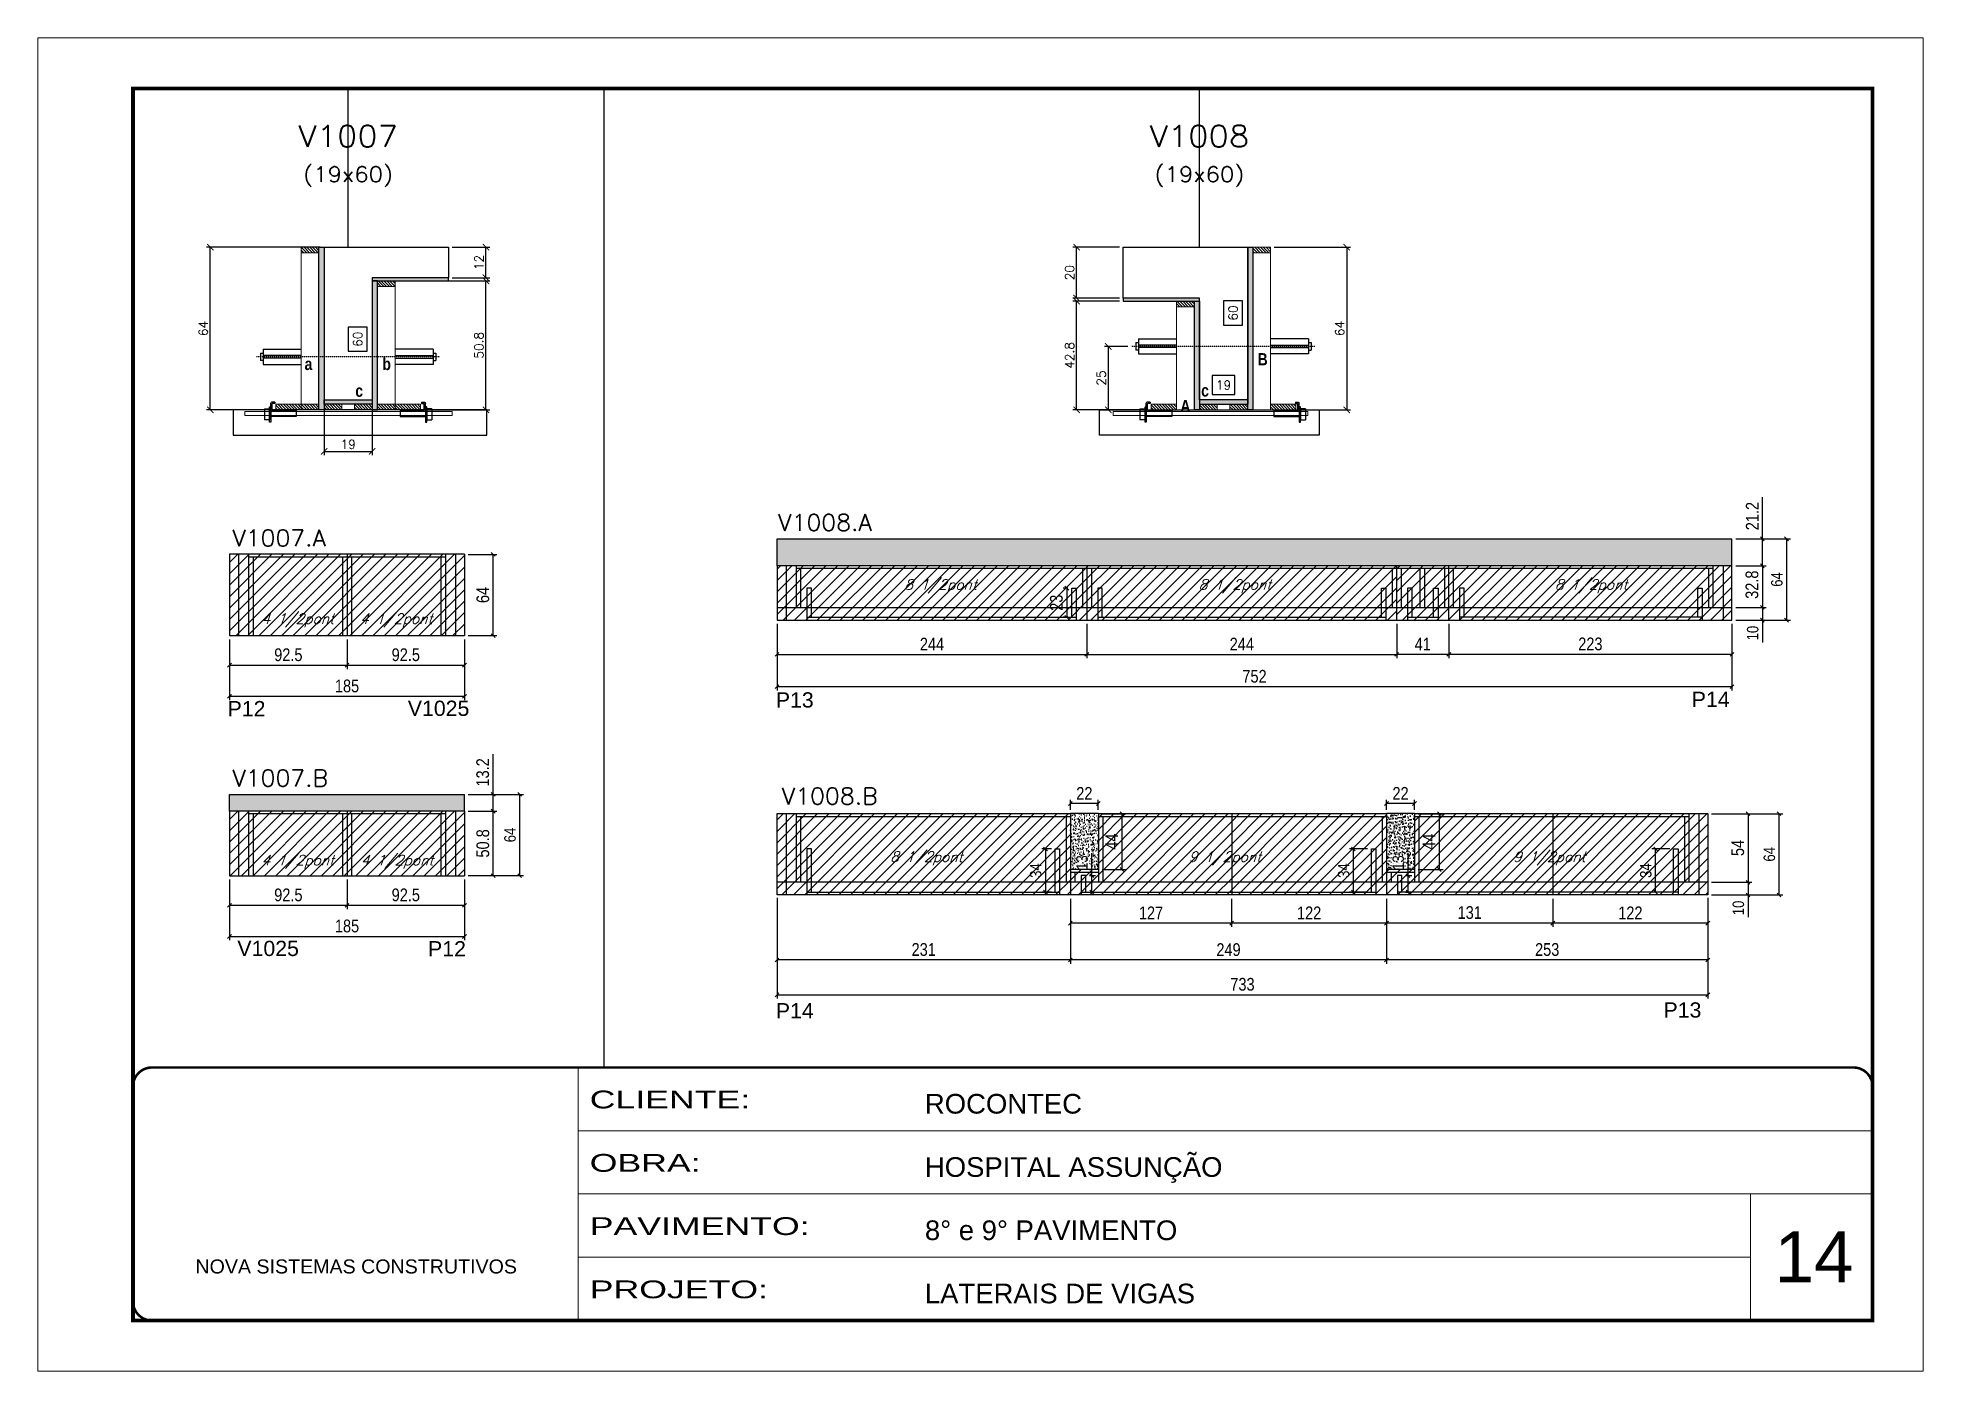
# Model space of a CAD drawing. Extents: x -20960 to -5926, y -2106 to 21915.
# Drawn here: x -10608 to -9123, y 17420 to 18470 of the extents above; entities that cross this region are included whole.
import ezdxf
from ezdxf.enums import TextEntityAlignment as Align

# ---------------------------------------------------------------- set-up
doc = ezdxf.new("R2010")
doc.units = 0
for name, pattern in [('CONTINUO', [0]), ('DASHED', [0.75, 0.5, -0.25]), ('HIDDEN', [0.375, 0.25, -0.125])]:
    doc.linetypes.add(name, pattern=pattern)
for name, color, linetype in [('5', 5, 'Continuous'), ('barrote', 251, 'Continuous'), ('COTA', 241, 'Continuous'), ('Cota Seção (2x)', 4, 'Continuous'), ('detalhes', 4, 'Continuous'), ('Painéis', 200, 'Continuous'), ('presilha', 1, 'Continuous'), ('Reaproveitamento', 251, 'Continuous'), ('SARR_2.2x7', 40, 'Continuous'), ('SARR_3.5x7', 81, 'Continuous'), ('TENSOR', 3, 'Continuous'), ('texto', 7, 'Continuous'), ('Texto de Titulo', 7, 'Continuous'), ('Texto Qtd Sarr', 242, 'Continuous')]:
    doc.layers.add(name, color=color, linetype=linetype)
for name, color, linetype, lineweight in [('CARIMBO', 255, 'Continuous', 9), ('CONCRETO', 251, 'Continuous', 25), ('Folhas', 255, 'Continuous', 9), ('Hachura', 251, 'Continuous', 9), ('Madeira', 126, 'Continuous', 18), ('SARRAFO DE PRESSAO', 251, 'DASHED', 9), ('SCO-___-LAJ', 2, 'Continuous', 0), ('Texto Seção', 7, 'Continuous', 15)]:
    doc.layers.add(name, color=color, linetype=linetype, lineweight=lineweight)
doc.styles.add('ARIAL', font='arial.ttf')
doc.styles.add('COTA TECNICA', font='techl___.ttf', dxfattribs={"height": 10})
doc.styles.add('COTA TECNICA-50', font='techl___.ttf', dxfattribs={"height": 9})
doc.styles.add('REGUA-120', font='ROMANS.shx', dxfattribs={"height": 15})
doc.styles.add('Romans', font='romans.shx')
doc.styles.get("Standard").update_dxf_attribs({"font": 'arial.ttf'})
doc.styles.add('TECNICA', font='techb___.ttf', dxfattribs={"height": 10})
doc.styles.add('Tecnologia', font='')
doc.styles.get('Tecnologia').set_extended_font_data('Forgotten Futurist')
doc.dimstyles.new('COTA PAINEL-50', dxfattribs={"dimtxt": 9, "dimasz": 3, "dimexe": 3, "dimexo": 3, "dimgap": 3, "dimtad": 1, "dimdec": 1, "dimzin": 12, "dimdsep": 46, "dimtxsty": 'COTA TECNICA-50', "dimblk1": 'OBLIQUE', "dimblk2": 'OBLIQUE', "dimsah": 1, "dimcen": 0.9, "dimclrd": 4, "dimclre": 4, "dimclrt": 240, "dimadec": 1, "dimazin": 3, "dimtfac": 1, "dimtdec": 1, "dimtmove": 0, "dimatfit": 3, "dimfxl": 1, "dimtolj": 1, "dimtzin": 12, "dimarcsym": 0})
doc.dimstyles.new('Cota Seção (2x)', dxfattribs={"dimtxt": 7, "dimasz": 5, "dimexe": 3, "dimexo": 3, "dimgap": 2, "dimtad": 3, "dimdec": 1, "dimlfac": 0.5, "dimzin": 12, "dimdsep": 46, "dimtxsty": 'Romans', "dimblk": 'ARCHTICK', "dimcen": 0, "dimclrd": 4, "dimclre": 4, "dimclrt": 1, "dimadec": 1, "dimazin": 3, "dimtfac": 1, "dimtdec": 1, "dimtmove": 0, "dimatfit": 3, "dimldrblk": 'OBLIQUE', "dimfxl": 1, "dimtolj": 1, "dimtzin": 12, "dimarcsym": 0})
doc.dimstyles.new('Cota Seção interna', dxfattribs={"dimtxt": 7, "dimasz": 6, "dimexe": 0.18, "dimexo": 2, "dimgap": -4, "dimtad": 3, "dimdec": 1, "dimlfac": 0.5, "dimzin": 12, "dimdsep": 46, "dimtxsty": 'Romans', "dimblk": 'ARCHTICK', "dimcen": 0.09, "dimse1": 1, "dimse2": 1, "dimsd1": 1, "dimsd2": 1, "dimclrd": 180, "dimclre": 5, "dimclrt": 1, "dimadec": 0, "dimazin": 3, "dimtfac": 1, "dimtdec": 1, "dimtofl": 0, "dimtmove": 0, "dimatfit": 3, "dimldrblk": 'ARCHTICK', "dimfxl": 1, "dimtolj": 1, "dimtzin": 0, "dimarcsym": 0})
doc.dimstyles.new('PAINEL', dxfattribs={"dimtxt": 10, "dimasz": 3, "dimexe": 3, "dimexo": 3, "dimgap": 3, "dimtad": 1, "dimdec": 1, "dimzin": 12, "dimdsep": 46, "dimtxsty": 'COTA TECNICA', "dimblk1": 'OBLIQUE', "dimblk2": 'OBLIQUE', "dimsah": 1, "dimcen": 0.9, "dimclrd": 4, "dimclre": 4, "dimclrt": 240, "dimadec": 1, "dimazin": 3, "dimtfac": 1, "dimtdec": 1, "dimtmove": 0, "dimatfit": 3, "dimfxl": 1, "dimtolj": 1, "dimtzin": 12, "dimarcsym": 0})
pattern_1 = [(315, (12573.6271, 9947.0219), (1.12253202, 1.12253202), [])]
pattern_2 = [(315, (12573.6271, 9873.4219), (1.12253202, 1.12253202), [])]
pattern_3 = [(50, (-141470.2094, -14425.0127), (5.46554007, -0.47817257), [0.5715, -6.2865]), (355, (-141470.2094, -14425.0127), (-1.05730264, 5.73170536), [0.4572, -5.02921753]), (100.4514447, (-141469.754, -14425.0525), (4.40823741, 5.25353256), [0.48570026, -5.34270734]), (46.1842, (-141470.2094, -14423.4887), (8.13237123, -1.26126984), [0.85725, -9.42975]), (96.6355576, (-141469.532, -14423.594), (7.122124, 7.42278374), [0.7285507, -8.01406824]), (351.184151, (-141470.2094, -14423.489), (7.122124, 7.42278374), [0.685799, -7.54379196]), (21, (-141469.4474, -14423.8697), (4.54843174, -3.06795595), [0.5715, -6.2865]), (326, (-141469.4474, -14423.8697), (1.85406085, 5.52563898), [0.4572, -5.0292]), (71.451445, (-141469.0684, -14424.1253), (6.40249258, 2.45768307), [0.48570026, -5.34269813]), (37.5, (-141470.2094, -14425.0127), (0.092658098, 2.536651166), [0, -4.96824, 0, -5.1054, 0, -5.04825]), (7.5, (-141470.2094, -14425.0127), (2.004589875, 3.005417245), [0, -2.91084, 0, -4.85394, 0, -1.92405]), (327.5, (-141471.9087, -14425.0127), (4.067717855, -0.17186232), [0, -1.905, 0, -5.9436, 0, -7.8867]), (317.5, (-141472.6707, -14425.0127), (4.44387544, 0.76279473), [0, -2.4765, 0, -3.94716, 0, -5.6007])]
pattern_4 = [(45, (-152486.206, -14867.5354), (-4.49012806, 4.49012806), [])]

msp = doc.modelspace()

# ---------------------------------------------------------------- texts
at = {"layer": '5', "linetype": 'Continuous'}
for s, rotation, p in [('P13', 0.00004, (-10027.18, 17942.29)), ('P14', 0.00004, (-9305.85, 17942.69)), ('P12', 0.00004, (-10458.95, 17935.4)), ('V1025', 0.00004, (-10317.02, 17935.69)), ('V1025', 359.99996, (-10451.26, 17746.63)), ('P12', 359.99996, (-10301.08, 17746.33)), ('P14', 0.00004, (-10027.18, 17697.54)), ('P13', 0.00004, (-9328.08, 17698.15))]:
    msp.add_text(s, height=12, rotation=rotation, dxfattribs=at).set_placement(p)
at = {"layer": 'CARIMBO', "style": 'ARIAL'}
msp.add_text('14', height=40, dxfattribs=at).set_placement((-9240.64, 17489.81))
at = {"layer": 'detalhes', "style": 'TECNICA'}
for s, p in [('B', (-9647.75, 18211.7)), ('a', (-10398.3, 18208)), ('b', (-10337.06, 18207.99)), ('c', (-10358.39, 18186.9)), ('c', (-9692.2, 18187.16)), ('A', (-9708.58, 18174.86))]:
    msp.add_text(s, height=9.6, dxfattribs=at).set_placement(p)
at = {"layer": 'texto', "color": 2, "char_height": 8, "attachment_point": 5, "style": 'Romans'}
for s, insert in [('{\\Q19;\\C256;8 1/2pont}', (-9897.44, 18037.79)), ('{\\Q19;\\C256;8 1/2pont}', (-9665.63, 18037.79)), ('{\\Q19;\\C256;8 1/2pont}', (-9385.11, 18037.79)), ('{\\Q19;\\C256;4 1/2pont}', (-10403.64, 18010.92)), ('{\\Q19;\\C256;4 1/2pont}', (-10326.14, 18010.92)), ('{\\Q19;\\C256;4 1/2pont}', (-10403.64, 17820.81)), ('{\\Q19;\\C256;4 1/2pont}', (-10325.48, 17820.81)), ('{\\Q19;\\C256;8 1/2pont}', (-9908.62, 17823.49)), ('{\\Q19;\\C256;9 1/2pont}', (-9673.51, 17823.49)), ('{\\Q19;\\C256;9 1/2pont}', (-9418.04, 17823.49))]:
    msp.add_mtext(s, dxfattribs=dict(at, insert=insert))
at = {"layer": 'Texto Seção', "style": 'REGUA-120', "width": 1.05}
for s, p in [('V1008.A', (-10025.31, 18081.45)), ('V1007.A', (-10455.18, 18069.29)), ('V1007.B', (-10455.18, 17880.23)), ('V1008.B', (-10022.44, 17866.02))]:
    msp.add_text(s, height=13, dxfattribs=at).set_placement(p)

# ---------------------------------------------------------------- blocks, each defined once
blk = doc.blocks.new('9999999999')
at = {"color": 30, "linetype": 'CONTINUO'}
for p, q in [((98564.6, 34230.2), (98564.6, 34429.4)), ((98564.6, 34379.6), (99584, 34379.6)), ((98564.6, 34329.8), (99488, 34329.8)), ((99584, 34329.8), (99488, 34329.8)), ((99488, 34329.8), (99488, 34230.2)), ((98564.6, 34280), (99488, 34280))]:
    blk.add_line(p, q, dxfattribs=at)
at = {"color": 30, "linetype": 'CONTINUO', "const_width": 2}
blk.add_lwpolyline([(99584, 34230.2), (99584, 34414.4, 0.414214), (99569, 34429.4), (98229, 34429.4, 0.414214), (98214, 34414.4), (98214, 34245.2, 0.414214), (98229, 34230.2), (99584, 34230.2)], format="xyb", dxfattribs=at)
at = {"layer": 'Folhas'}
blk.add_lwpolyline([(98139, 34190.2), (99624, 34190.2), (99624, 35240.2), (98139, 35240.2)], close=True, dxfattribs=at)
at = {"layer": 'Folhas', "color": 30, "const_width": 3}
blk.add_lwpolyline([(98214, 34230.2), (99584, 34230.2), (99584, 35200.2), (98214, 35200.2)], close=True, dxfattribs=at)
at = {"color": 7, "linetype": 'Continuous', "ltscale": 5, "style": 'ARIAL'}
for s, height, p in [('ROCONTEC', 15.48, (98837.7, 34393.1)), ('HOSPITAL ASSUNÇÃO', 15.483, (98837.7, 34343.3)), ('8° e 9° PAVIMENTO', 15.483, (98837.7, 34293.5)), ('NOVA SISTEMAS CONSTRUTIVOS', 11.059, (98263.2, 34267.2)), ('LATERAIS DE VIGAS', 15.483, (98837.7, 34243.7))]:
    blk.add_text(s, height=height, dxfattribs=at).set_placement(p)
at = {"layer": 'Folhas', "color": 7, "style": 'Tecnologia', "width": 1.5}
for s, p in [('CLIENTE:', (98573.7, 34397.2)), ('OBRA:', (98573.7, 34347.3)), ('PAVIMENTO:', (98573.7, 34297.5)), ('PROJETO:', (98573.7, 34247.7))]:
    blk.add_text(s, height=14, dxfattribs=at).set_placement(p)
blk = doc.blocks.new('titulo1')
at = {"layer": 'Defpoints', "color": 252, "linetype": 'HIDDEN', "ltscale": 2}
blk.add_line((0, 0), (0, 125), dxfattribs=at)
at = {"layer": 'Defpoints', "style": 'Romans', "oblique": 15}
blk.add_attdef('FOLHA', text='', height=10, dxfattribs=at).set_placement((0, 15.6), align=Align.MIDDLE_CENTER)
at = {"layer": 'Texto Qtd Sarr', "color": 3, "style": 'Romans', "oblique": 15}
for tag, height, p in [('TITULO', 17, (0, 71.4)), ('SEÇÃO', 12, (0, 41.5))]:
    blk.add_attdef(tag, text='', height=height, dxfattribs=at).set_placement(p, align=Align.MIDDLE_CENTER)
blk = doc.blocks.new('_ArchTick')
at = {"color": 0, "linetype": 'ByBlock', "const_width": 0.15}
blk.add_lwpolyline([(-0.5, -0.5), (0.5, 0.5)], dxfattribs=at)
blk = doc.blocks.new('*D6723')
at = {"layer": 'COTA', "color": 4, "lineweight": -2, "transparency": 16777216}
for p, q in [((-9756.6, 18262.3), (-9793.3, 18262.3)), ((-9790.3, 18176.7), (-9790.3, 18262.3)), ((-9739, 18176.7), (-9793.3, 18176.7))]:
    blk.add_line(p, q, dxfattribs=at)
at = {"layer": 'Defpoints', "color": 0, "transparency": 16777216}
for p in [(-9790.3, 18262.3), (-9753.6, 18262.3), (-9736, 18176.7)]:
    blk.add_point(p, dxfattribs=at)
at = {"layer": 'COTA', "color": 4, "lineweight": -2, "transparency": 16777216, "xscale": 5, "yscale": 5, "zscale": 5}
for p, rotation in [((-9790.3, 18262.3), 90), ((-9790.3, 18176.7), 270)]:
    blk.add_blockref('_ArchTick', p, dxfattribs=dict(at, rotation=rotation))
at = {"layer": 'COTA', "color": 1, "transparency": 16777216, "insert": (-9795.8, 18219.5), "char_height": 7, "attachment_point": 5, "rotation": 90, "style": 'Romans'}
blk.add_mtext('\\A1;42.8', dxfattribs=at)
blk = doc.blocks.new('_Oblique')
at = {"color": 0, "linetype": 'ByBlock', "lineweight": -2}
blk.add_line((-0.5, -0.5), (0.5, 0.5), dxfattribs=at)
blk = doc.blocks.new('*D6724')
at = {"layer": 'COTA', "color": 4, "lineweight": -2, "transparency": 16777216}
for p, q in [((-9756.6, 18304.7), (-9793.3, 18304.7)), ((-9790.3, 18264.7), (-9790.3, 18304.7)), ((-9756.6, 18264.7), (-9793.3, 18264.7))]:
    blk.add_line(p, q, dxfattribs=at)
at = {"layer": 'Defpoints', "color": 0, "transparency": 16777216}
for p in [(-9790.3, 18304.7), (-9753.6, 18304.7), (-9753.6, 18264.7)]:
    blk.add_point(p, dxfattribs=at)
at = {"layer": 'COTA', "color": 4, "lineweight": -2, "transparency": 16777216, "xscale": 5, "yscale": 5, "zscale": 5}
for p, rotation in [((-9790.3, 18304.7), 90), ((-9790.3, 18264.7), 270)]:
    blk.add_blockref('_ArchTick', p, dxfattribs=dict(at, rotation=rotation))
at = {"layer": 'COTA', "color": 1, "transparency": 16777216, "insert": (-9795.8, 18284.7), "char_height": 7, "attachment_point": 5, "rotation": 90, "style": 'Romans'}
blk.add_mtext('\\A1;20', dxfattribs=at)
blk = doc.blocks.new('*D6725')
at = {"layer": 'Cota Seção (2x)', "color": 180, "lineweight": -2, "transparency": 16777216}
for p, q in [((-9659.6, 18262.4), (-9674.6, 18262.4)), ((-9674.6, 18262.4), (-9674.6, 18243.4)), ((-9659.6, 18243.4), (-9659.6, 18262.4)), ((-9674.6, 18243.4), (-9659.6, 18243.4))]:
    blk.add_line(p, q, dxfattribs=at)
at = {"layer": 'Defpoints', "color": 0, "transparency": 16777216}
for p in [(-9693.6, 18304.7), (-9655.6, 18304.7), (-9693.6, 18184.7)]:
    blk.add_point(p, dxfattribs=at)
at = {"layer": 'Cota Seção (2x)', "color": 1, "transparency": 16777216, "insert": (-9667.1, 18252.9), "char_height": 7, "attachment_point": 5, "rotation": 90, "style": 'Romans'}
blk.add_mtext('\\A1;60', dxfattribs=at)
blk = doc.blocks.new('PRESILHA METÁLICA 1')
at = {"layer": 'presilha'}
for p, q in [((0, 13), (6, 13)), ((0, 13), (0, 0)), ((6, 0), (0, 0)), ((6, 15.5), (7.5, 15.5)), ((6, -2.5), (6, 15.5)), ((6, 13), (6, 0)), ((7.5, 10.6), (7.5, 19.9)), ((7.5, 15.5), (7.5, -2.5)), ((37.5, 4.1), (7.5, 4.1)), ((12, 21), (8.6, 21)), ((9, 11.6), (9, 18.9)), ((12, 19.5), (9.6, 19.5)), ((37.5, 11), (9.6, 11)), ((12, 21), (12, 19.5)), ((37.5, 11), (37.5, 4.1)), ((7.5, -2.5), (6, -2.5))]:
    blk.add_line(p, q, dxfattribs=at)
for centre, radius, start, end in [((8.6, 19.9), 1.14, 90, 180), ((9.6, 18.9), 0.57, 90, 180), ((9.6, 11.6), 0.57, 180, 270)]:
    blk.add_arc(centre, radius, start, end, dxfattribs=at)
blk = doc.blocks.new('*D6726')
at = {"layer": 'Cota Seção (2x)', "color": 180, "lineweight": -2, "transparency": 16777216}
for p, q in [((-9665.6, 18203.7), (-9683.6, 18203.7)), ((-9683.6, 18203.7), (-9683.6, 18188.7)), ((-9665.6, 18188.7), (-9665.6, 18203.7)), ((-9683.6, 18188.7), (-9665.6, 18188.7))]:
    blk.add_line(p, q, dxfattribs=at)
at = {"layer": 'Defpoints', "color": 0, "transparency": 16777216}
for p in [(-9693.6, 18184.7), (-9693.6, 18176.7), (-9655.6, 18176.7)]:
    blk.add_point(p, dxfattribs=at)
at = {"layer": 'Cota Seção (2x)', "color": 1, "transparency": 16777216, "insert": (-9674.6, 18196.2), "char_height": 7, "attachment_point": 5, "style": 'Romans'}
blk.add_mtext('\\A1;19', dxfattribs=at)
blk = doc.blocks.new('*D6727')
at = {"layer": 'COTA', "color": 4, "lineweight": -2, "transparency": 16777216}
for p, q in [((-9634.6, 18304.7), (-9574.6, 18304.7)), ((-9577.6, 18304.7), (-9577.6, 18176.7)), ((-9634.6, 18176.7), (-9574.6, 18176.7))]:
    blk.add_line(p, q, dxfattribs=at)
at = {"layer": 'Defpoints', "color": 0, "transparency": 16777216}
for p in [(-9637.6, 18304.7), (-9637.6, 18176.7), (-9577.6, 18176.7)]:
    blk.add_point(p, dxfattribs=at)
at = {"layer": 'COTA', "color": 4, "lineweight": -2, "transparency": 16777216, "xscale": 5, "yscale": 5, "zscale": 5}
for p, rotation in [((-9577.6, 18304.7), 90), ((-9577.6, 18176.7), 270)]:
    blk.add_blockref('_ArchTick', p, dxfattribs=dict(at, rotation=rotation))
at = {"layer": 'COTA', "color": 1, "transparency": 16777216, "insert": (-9583.1, 18240.7), "char_height": 7, "attachment_point": 5, "rotation": 90, "style": 'Romans'}
blk.add_mtext('\\A1;64', dxfattribs=at)
blk = doc.blocks.new('*D6728')
at = {"layer": 'COTA', "color": 4, "lineweight": -2, "transparency": 16777216}
for p, q in [((-9749.9, 18226.6), (-9768.4, 18226.6)), ((-9765.4, 18226.6), (-9765.4, 18176.7)), ((-9749.9, 18176.7), (-9768.4, 18176.7))]:
    blk.add_line(p, q, dxfattribs=at)
at = {"layer": 'Defpoints', "color": 0, "transparency": 16777216}
for p in [(-9746.9, 18226.6), (-9765.4, 18176.7), (-9746.9, 18176.7)]:
    blk.add_point(p, dxfattribs=at)
at = {"layer": 'COTA', "color": 4, "lineweight": -2, "transparency": 16777216, "xscale": 5, "yscale": 5, "zscale": 5}
for p, rotation in [((-9765.4, 18226.6), 90), ((-9765.4, 18176.7), 270)]:
    blk.add_blockref('_ArchTick', p, dxfattribs=dict(at, rotation=rotation))
at = {"layer": 'COTA', "color": 1, "transparency": 16777216, "insert": (-9770.9, 18201.7), "char_height": 7, "attachment_point": 5, "rotation": 90, "style": 'Romans'}
blk.add_mtext('\\A1;25', dxfattribs=at)
blk = doc.blocks.new('*D6729')
at = {"layer": 'COTA', "color": 4, "lineweight": -2, "transparency": 16777216}
for p, q in [((-10386, 18304.7), (-10475.6, 18304.7)), ((-10472.6, 18176.7), (-10472.6, 18304.7)), ((-10424, 18176.7), (-10475.6, 18176.7))]:
    blk.add_line(p, q, dxfattribs=at)
at = {"layer": 'Defpoints', "color": 0, "transparency": 16777216}
for p in [(-10472.6, 18304.7), (-10383, 18304.7), (-10421, 18176.7)]:
    blk.add_point(p, dxfattribs=at)
at = {"layer": 'COTA', "color": 4, "lineweight": -2, "transparency": 16777216, "xscale": 5, "yscale": 5, "zscale": 5}
for p, rotation in [((-10472.6, 18304.7), 90), ((-10472.6, 18176.7), 270)]:
    blk.add_blockref('_ArchTick', p, dxfattribs=dict(at, rotation=rotation))
at = {"layer": 'COTA', "color": 1, "transparency": 16777216, "insert": (-10478.1, 18240.7), "char_height": 7, "attachment_point": 5, "rotation": 90, "style": 'Romans'}
blk.add_mtext('\\A1;64', dxfattribs=at)
blk = doc.blocks.new('*D6730')
at = {"layer": 'COTA', "color": 4, "lineweight": -2, "transparency": 16777216}
for p, q in [((-10324, 18278.3), (-10252.5, 18278.3)), ((-10255.5, 18176.7), (-10255.5, 18278.3)), ((-10304, 18176.7), (-10252.5, 18176.7))]:
    blk.add_line(p, q, dxfattribs=at)
at = {"layer": 'Defpoints', "color": 0, "transparency": 16777216}
for p in [(-10327, 18278.3), (-10255.5, 18278.3), (-10307, 18176.7)]:
    blk.add_point(p, dxfattribs=at)
at = {"layer": 'COTA', "color": 4, "lineweight": -2, "transparency": 16777216, "xscale": 5, "yscale": 5, "zscale": 5}
for p, rotation in [((-10255.5, 18278.3), 90), ((-10255.5, 18176.7), 270)]:
    blk.add_blockref('_ArchTick', p, dxfattribs=dict(at, rotation=rotation))
at = {"layer": 'COTA', "color": 1, "transparency": 16777216, "insert": (-10261, 18227.5), "char_height": 7, "attachment_point": 5, "rotation": 90, "style": 'Romans'}
blk.add_mtext('\\A1;50.8', dxfattribs=at)
blk = doc.blocks.new('*D6731')
at = {"layer": 'Cota Seção (2x)', "color": 180, "lineweight": -2, "transparency": 16777216}
for p, q in [((-10349, 18241.8), (-10364, 18241.8)), ((-10364, 18241.8), (-10364, 18222.8)), ((-10349, 18222.8), (-10349, 18241.8)), ((-10364, 18222.8), (-10349, 18222.8))]:
    blk.add_line(p, q, dxfattribs=at)
at = {"layer": 'Defpoints', "color": 0, "transparency": 16777216}
for p in [(-10345, 18304.7), (-10345, 18304.7), (-10345, 18184.7)]:
    blk.add_point(p, dxfattribs=at)
at = {"layer": 'Cota Seção (2x)', "color": 1, "transparency": 16777216, "insert": (-10356.5, 18232.3), "char_height": 7, "attachment_point": 5, "rotation": 90, "style": 'Romans'}
blk.add_mtext('\\A1;60', dxfattribs=at)
blk = doc.blocks.new('*D6732')
at = {"layer": 'COTA', "color": 4, "lineweight": -2, "transparency": 16777216}
for p, q in [((-10383, 18178.1), (-10383, 18141)), ((-10345, 18178.1), (-10345, 18141)), ((-10383, 18144), (-10345, 18144))]:
    blk.add_line(p, q, dxfattribs=at)
at = {"layer": 'Defpoints', "color": 0, "transparency": 16777216}
for p in [(-10383, 18181.1), (-10345, 18181.1), (-10345, 18144)]:
    blk.add_point(p, dxfattribs=at)
at = {"layer": 'COTA', "color": 4, "lineweight": -2, "transparency": 16777216, "xscale": 5, "yscale": 5, "zscale": 5, "rotation": 180}
blk.add_blockref('_ArchTick', (-10383, 18144), dxfattribs=at)
at = {"layer": 'COTA', "color": 4, "lineweight": -2, "transparency": 16777216, "xscale": 5, "yscale": 5, "zscale": 5}
blk.add_blockref('_ArchTick', (-10345, 18144), dxfattribs=at)
at = {"layer": 'COTA', "color": 1, "transparency": 16777216, "insert": (-10364, 18149.5), "char_height": 7, "attachment_point": 5, "style": 'Romans'}
blk.add_mtext('\\A1;19', dxfattribs=at)
blk = doc.blocks.new('*D6733')
at = {"layer": 'COTA', "color": 4, "linetype": 'ByBlock', "lineweight": -2, "transparency": 16777216}
for p, q in [((-10269.4, 18062.9), (-10246.8, 18062.9)), ((-10249.8, 17998.9), (-10249.8, 18062.9)), ((-10269.4, 17998.9), (-10246.8, 17998.9))]:
    blk.add_line(p, q, dxfattribs=at)
at = {"layer": 'Defpoints', "color": 0, "linetype": 'ByBlock', "transparency": 16777216}
for p in [(-10272.4, 18062.9), (-10249.8, 18062.9), (-10272.4, 17998.9)]:
    blk.add_point(p, dxfattribs=at)
at = {"layer": 'COTA', "color": 4, "linetype": 'ByBlock', "lineweight": -2, "transparency": 16777216, "xscale": 3, "yscale": 3, "zscale": 3}
for p, rotation in [((-10249.8, 18062.9), 90), ((-10249.8, 17998.9), 270)]:
    blk.add_blockref('_Oblique', p, dxfattribs=dict(at, rotation=rotation))
at = {"layer": 'COTA', "color": 240, "linetype": 'ByBlock', "transparency": 16777216, "insert": (-10257.9, 18030.9), "char_height": 10, "attachment_point": 5, "rotation": 90, "style": 'COTA TECNICA'}
blk.add_mtext('\\A1;64', dxfattribs=at)
blk = doc.blocks.new('*D6754')
at = {"layer": 'COTA', "color": 4, "lineweight": -2, "transparency": 16777216}
for p, q in [((-10457.4, 17995.9), (-10457.4, 17972.6)), ((-10364.9, 17995.9), (-10364.9, 17972.6)), ((-10457.4, 17975.6), (-10364.9, 17975.6))]:
    blk.add_line(p, q, dxfattribs=at)
at = {"layer": 'Defpoints', "color": 0, "transparency": 16777216}
for p in [(-10457.4, 17998.9), (-10364.9, 17998.9), (-10364.9, 17975.6)]:
    blk.add_point(p, dxfattribs=at)
at = {"layer": 'COTA', "color": 4, "lineweight": -2, "transparency": 16777216, "xscale": 3, "yscale": 3, "zscale": 3, "rotation": 180}
blk.add_blockref('_Oblique', (-10457.4, 17975.6), dxfattribs=at)
at = {"layer": 'COTA', "color": 4, "lineweight": -2, "transparency": 16777216, "xscale": 3, "yscale": 3, "zscale": 3}
blk.add_blockref('_Oblique', (-10364.9, 17975.6), dxfattribs=at)
at = {"layer": 'COTA', "color": 240, "transparency": 16777216, "insert": (-10411.1, 17983.8), "char_height": 10, "attachment_point": 5, "style": 'COTA TECNICA'}
blk.add_mtext('\\A1;92.5', dxfattribs=at)
blk = doc.blocks.new('*D6755')
at = {"layer": 'COTA', "color": 4, "lineweight": -2, "transparency": 16777216}
for p, q in [((-10364.9, 17995.9), (-10364.9, 17972.6)), ((-10272.4, 17995.9), (-10272.4, 17972.6)), ((-10364.9, 17975.6), (-10272.4, 17975.6))]:
    blk.add_line(p, q, dxfattribs=at)
at = {"layer": 'Defpoints', "color": 0, "transparency": 16777216}
for p in [(-10364.9, 17998.9), (-10272.4, 17998.9), (-10272.4, 17975.6)]:
    blk.add_point(p, dxfattribs=at)
at = {"layer": 'COTA', "color": 4, "lineweight": -2, "transparency": 16777216, "xscale": 3, "yscale": 3, "zscale": 3, "rotation": 180}
blk.add_blockref('_Oblique', (-10364.9, 17975.6), dxfattribs=at)
at = {"layer": 'COTA', "color": 4, "lineweight": -2, "transparency": 16777216, "xscale": 3, "yscale": 3, "zscale": 3}
blk.add_blockref('_Oblique', (-10272.4, 17975.6), dxfattribs=at)
at = {"layer": 'COTA', "color": 240, "transparency": 16777216, "insert": (-10318.6, 17983.8), "char_height": 10, "attachment_point": 5, "style": 'COTA TECNICA'}
blk.add_mtext('\\A1;92.5', dxfattribs=at)
blk = doc.blocks.new('*D6756')
at = {"layer": 'COTA', "color": 4, "lineweight": -2, "ltscale": 25, "transparency": 16777216}
for p, q in [((-10457.4, 17995.9), (-10457.4, 17948.1)), ((-10272.4, 17995.9), (-10272.4, 17948.1)), ((-10457.4, 17951.1), (-10272.4, 17951.1))]:
    blk.add_line(p, q, dxfattribs=at)
at = {"layer": 'Defpoints', "color": 0, "ltscale": 25, "transparency": 16777216}
for p in [(-10457.4, 17998.9), (-10272.4, 17998.9), (-10272.4, 17951.1)]:
    blk.add_point(p, dxfattribs=at)
at = {"layer": 'COTA', "color": 4, "lineweight": -2, "ltscale": 25, "transparency": 16777216, "xscale": 3, "yscale": 3, "zscale": 3, "rotation": 180}
blk.add_blockref('_Oblique', (-10457.4, 17951.1), dxfattribs=at)
at = {"layer": 'COTA', "color": 4, "lineweight": -2, "ltscale": 25, "transparency": 16777216, "xscale": 3, "yscale": 3, "zscale": 3}
blk.add_blockref('_Oblique', (-10272.4, 17951.1), dxfattribs=at)
at = {"layer": 'COTA', "color": 240, "ltscale": 25, "transparency": 16777216, "insert": (-10364.9, 17959.2), "char_height": 10, "attachment_point": 5, "style": 'COTA TECNICA'}
blk.add_mtext('\\A1;185', dxfattribs=at)
blk = doc.blocks.new('*D6734')
at = {"layer": 'COTA', "color": 4, "linetype": 'ByBlock', "lineweight": -2, "transparency": 16777216}
for p, q in [((-10269.4, 17860.7), (-10246.8, 17860.7)), ((-10249.8, 17809.9), (-10249.8, 17860.7)), ((-10269.4, 17809.9), (-10246.8, 17809.9))]:
    blk.add_line(p, q, dxfattribs=at)
at = {"layer": 'Defpoints', "color": 0, "linetype": 'ByBlock', "transparency": 16777216}
for p in [(-10272.4, 17860.7), (-10249.8, 17860.7), (-10272.4, 17809.9)]:
    blk.add_point(p, dxfattribs=at)
at = {"layer": 'COTA', "color": 4, "linetype": 'ByBlock', "lineweight": -2, "transparency": 16777216, "xscale": 3, "yscale": 3, "zscale": 3}
for p, rotation in [((-10249.8, 17860.7), 90), ((-10249.8, 17809.9), 270)]:
    blk.add_blockref('_Oblique', p, dxfattribs=dict(at, rotation=rotation))
at = {"layer": 'COTA', "color": 240, "linetype": 'ByBlock', "transparency": 16777216, "insert": (-10257.9, 17835.3), "char_height": 10, "attachment_point": 5, "rotation": 90, "style": 'COTA TECNICA'}
blk.add_mtext('\\A1;50.8', dxfattribs=at)
blk = doc.blocks.new('*D6757')
at = {"layer": 'COTA', "color": 4, "lineweight": -2, "transparency": 16777216}
for p, q in [((-10457.4, 17806.9), (-10457.4, 17783.6)), ((-10364.9, 17806.9), (-10364.9, 17783.6)), ((-10457.4, 17786.6), (-10364.9, 17786.6))]:
    blk.add_line(p, q, dxfattribs=at)
at = {"layer": 'Defpoints', "color": 0, "transparency": 16777216}
for p in [(-10457.4, 17809.9), (-10364.9, 17809.9), (-10364.9, 17786.6)]:
    blk.add_point(p, dxfattribs=at)
at = {"layer": 'COTA', "color": 4, "lineweight": -2, "transparency": 16777216, "xscale": 3, "yscale": 3, "zscale": 3, "rotation": 180}
blk.add_blockref('_Oblique', (-10457.4, 17786.6), dxfattribs=at)
at = {"layer": 'COTA', "color": 4, "lineweight": -2, "transparency": 16777216, "xscale": 3, "yscale": 3, "zscale": 3}
blk.add_blockref('_Oblique', (-10364.9, 17786.6), dxfattribs=at)
at = {"layer": 'COTA', "color": 240, "transparency": 16777216, "insert": (-10411.1, 17794.7), "char_height": 10, "attachment_point": 5, "style": 'COTA TECNICA'}
blk.add_mtext('\\A1;92.5', dxfattribs=at)
blk = doc.blocks.new('*D6758')
at = {"layer": 'COTA', "color": 4, "lineweight": -2, "transparency": 16777216}
for p, q in [((-10364.9, 17806.9), (-10364.9, 17783.6)), ((-10272.4, 17806.9), (-10272.4, 17783.6)), ((-10364.9, 17786.6), (-10272.4, 17786.6))]:
    blk.add_line(p, q, dxfattribs=at)
at = {"layer": 'Defpoints', "color": 0, "transparency": 16777216}
for p in [(-10364.9, 17809.9), (-10272.4, 17809.9), (-10272.4, 17786.6)]:
    blk.add_point(p, dxfattribs=at)
at = {"layer": 'COTA', "color": 4, "lineweight": -2, "transparency": 16777216, "xscale": 3, "yscale": 3, "zscale": 3, "rotation": 180}
blk.add_blockref('_Oblique', (-10364.9, 17786.6), dxfattribs=at)
at = {"layer": 'COTA', "color": 4, "lineweight": -2, "transparency": 16777216, "xscale": 3, "yscale": 3, "zscale": 3}
blk.add_blockref('_Oblique', (-10272.4, 17786.6), dxfattribs=at)
at = {"layer": 'COTA', "color": 240, "transparency": 16777216, "insert": (-10318.6, 17794.7), "char_height": 10, "attachment_point": 5, "style": 'COTA TECNICA'}
blk.add_mtext('\\A1;92.5', dxfattribs=at)
blk = doc.blocks.new('*D6759')
at = {"layer": 'COTA', "color": 4, "lineweight": -2, "ltscale": 25, "transparency": 16777216}
for p, q in [((-10457.4, 17806.9), (-10457.4, 17759)), ((-10272.4, 17806.9), (-10272.4, 17759)), ((-10457.4, 17762), (-10272.4, 17762))]:
    blk.add_line(p, q, dxfattribs=at)
at = {"layer": 'Defpoints', "color": 0, "ltscale": 25, "transparency": 16777216}
for p in [(-10457.4, 17809.9), (-10272.4, 17809.9), (-10272.4, 17762)]:
    blk.add_point(p, dxfattribs=at)
at = {"layer": 'COTA', "color": 4, "lineweight": -2, "ltscale": 25, "transparency": 16777216, "xscale": 3, "yscale": 3, "zscale": 3, "rotation": 180}
blk.add_blockref('_Oblique', (-10457.4, 17762), dxfattribs=at)
at = {"layer": 'COTA', "color": 4, "lineweight": -2, "ltscale": 25, "transparency": 16777216, "xscale": 3, "yscale": 3, "zscale": 3}
blk.add_blockref('_Oblique', (-10272.4, 17762), dxfattribs=at)
at = {"layer": 'COTA', "color": 240, "ltscale": 25, "transparency": 16777216, "insert": (-10364.9, 17770.2), "char_height": 10, "attachment_point": 5, "style": 'COTA TECNICA'}
blk.add_mtext('\\A1;185', dxfattribs=at)
blk = doc.blocks.new('*D6760')
at = {"layer": 'COTA', "color": 4, "lineweight": -2, "ltscale": 25, "transparency": 16777216}
for p, q in [((-10249.8, 17873.9), (-10249.8, 17905.6)), ((-10269.4, 17873.9), (-10246.8, 17873.9)), ((-10249.8, 17860.7), (-10249.8, 17873.9)), ((-10269.4, 17860.7), (-10246.8, 17860.7))]:
    blk.add_line(p, q, dxfattribs=at)
at = {"layer": 'Defpoints', "color": 0, "ltscale": 25, "transparency": 16777216}
for p in [(-10272.4, 17873.9), (-10249.8, 17873.9), (-10272.4, 17860.7)]:
    blk.add_point(p, dxfattribs=at)
at = {"layer": 'COTA', "color": 4, "lineweight": -2, "ltscale": 25, "transparency": 16777216, "xscale": 3, "yscale": 3, "zscale": 3}
for p, rotation in [((-10249.8, 17873.9), 90), ((-10249.8, 17860.7), 270)]:
    blk.add_blockref('_Oblique', p, dxfattribs=dict(at, rotation=rotation))
at = {"layer": 'COTA', "color": 240, "ltscale": 25, "transparency": 16777216, "insert": (-10258, 17891.2), "char_height": 10, "attachment_point": 5, "rotation": 90, "style": 'COTA TECNICA'}
blk.add_mtext('\\A1;13.2', dxfattribs=at)
blk = doc.blocks.new('*D6761')
at = {"layer": 'COTA', "color": 4, "lineweight": -2, "transparency": 16777216}
for p, q in [((-10282, 18304.7), (-10252.5, 18304.7)), ((-10255.5, 18280.7), (-10255.5, 18304.7)), ((-10282, 18280.7), (-10252.5, 18280.7))]:
    blk.add_line(p, q, dxfattribs=at)
at = {"layer": 'Defpoints', "color": 0, "transparency": 16777216}
for p in [(-10285, 18304.7), (-10255.5, 18304.7), (-10285, 18280.7)]:
    blk.add_point(p, dxfattribs=at)
at = {"layer": 'COTA', "color": 4, "lineweight": -2, "transparency": 16777216, "xscale": 5, "yscale": 5, "zscale": 5}
for p, rotation in [((-10255.5, 18304.7), 90), ((-10255.5, 18280.7), 270)]:
    blk.add_blockref('_ArchTick', p, dxfattribs=dict(at, rotation=rotation))
at = {"layer": 'COTA', "color": 1, "transparency": 16777216, "insert": (-10261, 18292.7), "char_height": 7, "attachment_point": 5, "rotation": 90, "style": 'Romans'}
blk.add_mtext('\\A1;12', dxfattribs=at)
blk = doc.blocks.new('*D6762')
at = {"layer": 'COTA', "color": 4, "lineweight": -2, "transparency": 16777216}
for p, q in [((-10269.4, 17873.9), (-10225.9, 17873.9)), ((-10228.9, 17809.9), (-10228.9, 17873.9)), ((-10269.4, 17809.9), (-10225.9, 17809.9))]:
    blk.add_line(p, q, dxfattribs=at)
at = {"layer": 'Defpoints', "color": 0, "transparency": 16777216}
for p in [(-10272.4, 17873.9), (-10228.9, 17873.9), (-10272.4, 17809.9)]:
    blk.add_point(p, dxfattribs=at)
at = {"layer": 'COTA', "color": 4, "lineweight": -2, "transparency": 16777216, "xscale": 3, "yscale": 3, "zscale": 3}
for p, rotation in [((-10228.9, 17873.9), 90), ((-10228.9, 17809.9), 270)]:
    blk.add_blockref('_Oblique', p, dxfattribs=dict(at, rotation=rotation))
at = {"layer": 'COTA', "color": 240, "transparency": 16777216, "insert": (-10236.5, 17841.9), "char_height": 9, "attachment_point": 5, "rotation": 90, "style": 'COTA TECNICA-50'}
blk.add_mtext('\\A1;64', dxfattribs=at)
blk = doc.blocks.new('*D6735')
at = {"layer": 'COTA', "color": 4, "linetype": 'ByBlock', "lineweight": -2, "transparency": 16777216}
for p, q in [((-10026.2, 18008.1), (-10026.2, 17981.1)), ((-9782.2, 18008.1), (-9782.2, 17981.1)), ((-10026.2, 17984.1), (-9782.2, 17984.1))]:
    blk.add_line(p, q, dxfattribs=at)
at = {"layer": 'Defpoints', "color": 0, "linetype": 'ByBlock', "transparency": 16777216}
for p in [(-10026.2, 18011.1), (-9782.2, 18011.1), (-9782.2, 17984.1)]:
    blk.add_point(p, dxfattribs=at)
at = {"layer": 'COTA', "color": 4, "linetype": 'ByBlock', "lineweight": -2, "transparency": 16777216, "xscale": 3, "yscale": 3, "zscale": 3, "rotation": 180}
blk.add_blockref('_Oblique', (-10026.2, 17984.1), dxfattribs=at)
at = {"layer": 'COTA', "color": 4, "linetype": 'ByBlock', "lineweight": -2, "transparency": 16777216, "xscale": 3, "yscale": 3, "zscale": 3}
blk.add_blockref('_Oblique', (-9782.2, 17984.1), dxfattribs=at)
at = {"layer": 'COTA', "color": 240, "linetype": 'ByBlock', "transparency": 16777216, "insert": (-9904.2, 17992.2), "char_height": 10, "attachment_point": 5, "style": 'COTA TECNICA'}
blk.add_mtext('\\A1;244', dxfattribs=at)
blk = doc.blocks.new('*D6736')
at = {"layer": 'COTA', "color": 4, "linetype": 'ByBlock', "lineweight": -2, "transparency": 16777216}
for p, q in [((-9782.2, 18008.1), (-9782.2, 17981.1)), ((-9538.2, 18008.1), (-9538.2, 17981.1)), ((-9782.2, 17984.1), (-9538.2, 17984.1))]:
    blk.add_line(p, q, dxfattribs=at)
at = {"layer": 'Defpoints', "color": 0, "linetype": 'ByBlock', "transparency": 16777216}
for p in [(-9782.2, 18011.1), (-9538.2, 18011.1), (-9538.2, 17984.1)]:
    blk.add_point(p, dxfattribs=at)
at = {"layer": 'COTA', "color": 4, "linetype": 'ByBlock', "lineweight": -2, "transparency": 16777216, "xscale": 3, "yscale": 3, "zscale": 3, "rotation": 180}
blk.add_blockref('_Oblique', (-9782.2, 17984.1), dxfattribs=at)
at = {"layer": 'COTA', "color": 4, "linetype": 'ByBlock', "lineweight": -2, "transparency": 16777216, "xscale": 3, "yscale": 3, "zscale": 3}
blk.add_blockref('_Oblique', (-9538.2, 17984.1), dxfattribs=at)
at = {"layer": 'COTA', "color": 240, "linetype": 'ByBlock', "transparency": 16777216, "insert": (-9660.2, 17992.2), "char_height": 10, "attachment_point": 5, "style": 'COTA TECNICA'}
blk.add_mtext('\\A1;244', dxfattribs=at)
blk = doc.blocks.new('*D6737')
at = {"layer": 'COTA', "color": 4, "linetype": 'ByBlock', "lineweight": -2, "transparency": 16777216}
for p, q in [((-9497.2, 18008.1), (-9497.2, 17981.1)), ((-9274.2, 18008.1), (-9274.2, 17981.1)), ((-9274.2, 17984.1), (-9497.2, 17984.1))]:
    blk.add_line(p, q, dxfattribs=at)
at = {"layer": 'Defpoints', "color": 0, "linetype": 'ByBlock', "transparency": 16777216}
for p in [(-9497.2, 18011.1), (-9274.2, 18011.1), (-9497.2, 17984.1)]:
    blk.add_point(p, dxfattribs=at)
at = {"layer": 'COTA', "color": 4, "linetype": 'ByBlock', "lineweight": -2, "transparency": 16777216, "xscale": 3, "yscale": 3, "zscale": 3, "rotation": 180}
blk.add_blockref('_Oblique', (-9497.2, 17984.1), dxfattribs=at)
at = {"layer": 'COTA', "color": 4, "linetype": 'ByBlock', "lineweight": -2, "transparency": 16777216, "xscale": 3, "yscale": 3, "zscale": 3}
blk.add_blockref('_Oblique', (-9274.2, 17984.1), dxfattribs=at)
at = {"layer": 'COTA', "color": 240, "linetype": 'ByBlock', "transparency": 16777216, "insert": (-9385.7, 17992.3), "char_height": 10, "attachment_point": 5, "style": 'COTA TECNICA'}
blk.add_mtext('\\A1;223', dxfattribs=at)
blk = doc.blocks.new('*D6738')
at = {"layer": 'COTA', "color": 4, "linetype": 'ByBlock', "lineweight": -2, "transparency": 16777216}
for p, q in [((-9538.2, 18008.1), (-9538.2, 17981.1)), ((-9497.2, 18008.1), (-9497.2, 17981.1)), ((-9497.2, 17984.1), (-9538.2, 17984.1))]:
    blk.add_line(p, q, dxfattribs=at)
at = {"layer": 'Defpoints', "color": 0, "linetype": 'ByBlock', "transparency": 16777216}
for p in [(-9538.2, 18011.1), (-9497.2, 18011.1), (-9538.2, 17984.1)]:
    blk.add_point(p, dxfattribs=at)
at = {"layer": 'COTA', "color": 4, "linetype": 'ByBlock', "lineweight": -2, "transparency": 16777216, "xscale": 3, "yscale": 3, "zscale": 3, "rotation": 180}
blk.add_blockref('_Oblique', (-9538.2, 17984.1), dxfattribs=at)
at = {"layer": 'COTA', "color": 4, "linetype": 'ByBlock', "lineweight": -2, "transparency": 16777216, "xscale": 3, "yscale": 3, "zscale": 3}
blk.add_blockref('_Oblique', (-9497.2, 17984.1), dxfattribs=at)
at = {"layer": 'COTA', "color": 240, "linetype": 'ByBlock', "transparency": 16777216, "insert": (-9517.7, 17992.2), "char_height": 10, "attachment_point": 5, "style": 'COTA TECNICA'}
blk.add_mtext('\\A1;41', dxfattribs=at)
blk = doc.blocks.new('*D6739')
at = {"layer": 'COTA', "color": 4, "linetype": 'ByBlock', "lineweight": -2, "transparency": 16777216}
for p, q in [((-9546.2, 17791.7), (-9546.2, 17740.5)), ((-9293.2, 17791.7), (-9293.2, 17740.5)), ((-9293.2, 17743.5), (-9546.2, 17743.5))]:
    blk.add_line(p, q, dxfattribs=at)
at = {"layer": 'Defpoints', "color": 0, "linetype": 'ByBlock', "transparency": 16777216}
for p in [(-9546.2, 17794.7), (-9293.2, 17794.7), (-9546.2, 17743.5)]:
    blk.add_point(p, dxfattribs=at)
at = {"layer": 'COTA', "color": 4, "linetype": 'ByBlock', "lineweight": -2, "transparency": 16777216, "xscale": 3, "yscale": 3, "zscale": 3, "rotation": 180}
blk.add_blockref('_Oblique', (-9546.2, 17743.5), dxfattribs=at)
at = {"layer": 'COTA', "color": 4, "linetype": 'ByBlock', "lineweight": -2, "transparency": 16777216, "xscale": 3, "yscale": 3, "zscale": 3}
blk.add_blockref('_Oblique', (-9293.2, 17743.5), dxfattribs=at)
at = {"layer": 'COTA', "color": 240, "linetype": 'ByBlock', "transparency": 16777216, "insert": (-9419.7, 17751.7), "char_height": 10, "attachment_point": 5, "style": 'COTA TECNICA'}
blk.add_mtext('\\A1;253', dxfattribs=at)
blk = doc.blocks.new('*D6740')
at = {"layer": 'COTA', "color": 4, "linetype": 'ByBlock', "lineweight": -2, "transparency": 16777216}
for p, q in [((-9795.2, 17791.7), (-9795.2, 17740.5)), ((-9546.2, 17791.7), (-9546.2, 17740.5)), ((-9546.2, 17743.5), (-9795.2, 17743.5))]:
    blk.add_line(p, q, dxfattribs=at)
at = {"layer": 'Defpoints', "color": 0, "linetype": 'ByBlock', "transparency": 16777216}
for p in [(-9795.2, 17794.7), (-9546.2, 17794.7), (-9795.2, 17743.5)]:
    blk.add_point(p, dxfattribs=at)
at = {"layer": 'COTA', "color": 4, "linetype": 'ByBlock', "lineweight": -2, "transparency": 16777216, "xscale": 3, "yscale": 3, "zscale": 3, "rotation": 180}
blk.add_blockref('_Oblique', (-9795.2, 17743.5), dxfattribs=at)
at = {"layer": 'COTA', "color": 4, "linetype": 'ByBlock', "lineweight": -2, "transparency": 16777216, "xscale": 3, "yscale": 3, "zscale": 3}
blk.add_blockref('_Oblique', (-9546.2, 17743.5), dxfattribs=at)
at = {"layer": 'COTA', "color": 240, "linetype": 'ByBlock', "transparency": 16777216, "insert": (-9670.7, 17751.6), "char_height": 10, "attachment_point": 5, "style": 'COTA TECNICA'}
blk.add_mtext('\\A1;249', dxfattribs=at)
blk = doc.blocks.new('*D6741')
at = {"layer": 'COTA', "color": 4, "linetype": 'ByBlock', "lineweight": -2, "transparency": 16777216}
for p, q in [((-10026.2, 17791.7), (-10026.2, 17740.5)), ((-9795.2, 17791.7), (-9795.2, 17740.5)), ((-9795.2, 17743.5), (-10026.2, 17743.5))]:
    blk.add_line(p, q, dxfattribs=at)
at = {"layer": 'Defpoints', "color": 0, "linetype": 'ByBlock', "transparency": 16777216}
for p in [(-10026.2, 17794.7), (-9795.2, 17794.7), (-10026.2, 17743.5)]:
    blk.add_point(p, dxfattribs=at)
at = {"layer": 'COTA', "color": 4, "linetype": 'ByBlock', "lineweight": -2, "transparency": 16777216, "xscale": 3, "yscale": 3, "zscale": 3, "rotation": 180}
blk.add_blockref('_Oblique', (-10026.2, 17743.5), dxfattribs=at)
at = {"layer": 'COTA', "color": 4, "linetype": 'ByBlock', "lineweight": -2, "transparency": 16777216, "xscale": 3, "yscale": 3, "zscale": 3}
blk.add_blockref('_Oblique', (-9795.2, 17743.5), dxfattribs=at)
at = {"layer": 'COTA', "color": 240, "linetype": 'ByBlock', "transparency": 16777216, "insert": (-9910.7, 17751.7), "char_height": 10, "attachment_point": 5, "style": 'COTA TECNICA'}
blk.add_mtext('\\A1;231', dxfattribs=at)
blk = doc.blocks.new('*D6742')
at = {"layer": 'COTA', "color": 4, "linetype": 'ByBlock', "lineweight": -2, "transparency": 16777216}
for p, q in [((-9415.2, 17791.7), (-9415.2, 17769.5)), ((-9293.2, 17791.7), (-9293.2, 17769.5)), ((-9293.2, 17772.5), (-9415.2, 17772.5))]:
    blk.add_line(p, q, dxfattribs=at)
at = {"layer": 'Defpoints', "color": 0, "linetype": 'ByBlock', "transparency": 16777216}
for p in [(-9415.2, 17794.7), (-9293.2, 17794.7), (-9415.2, 17772.5)]:
    blk.add_point(p, dxfattribs=at)
at = {"layer": 'COTA', "color": 4, "linetype": 'ByBlock', "lineweight": -2, "transparency": 16777216, "xscale": 3, "yscale": 3, "zscale": 3, "rotation": 180}
blk.add_blockref('_Oblique', (-9415.2, 17772.5), dxfattribs=at)
at = {"layer": 'COTA', "color": 4, "linetype": 'ByBlock', "lineweight": -2, "transparency": 16777216, "xscale": 3, "yscale": 3, "zscale": 3}
blk.add_blockref('_Oblique', (-9293.2, 17772.5), dxfattribs=at)
at = {"layer": 'COTA', "color": 240, "linetype": 'ByBlock', "transparency": 16777216, "insert": (-9354.2, 17780.6), "char_height": 10, "attachment_point": 5, "style": 'COTA TECNICA'}
blk.add_mtext('\\A1;122', dxfattribs=at)
blk = doc.blocks.new('*D6743')
at = {"layer": 'COTA', "color": 4, "linetype": 'ByBlock', "lineweight": -2, "transparency": 16777216}
for p, q in [((-9546.2, 17791.7), (-9546.2, 17769.5)), ((-9415.2, 17791.7), (-9415.2, 17769.5)), ((-9415.2, 17772.5), (-9546.2, 17772.5))]:
    blk.add_line(p, q, dxfattribs=at)
at = {"layer": 'Defpoints', "color": 0, "linetype": 'ByBlock', "transparency": 16777216}
for p in [(-9546.2, 17794.7), (-9415.2, 17794.7), (-9546.2, 17772.5)]:
    blk.add_point(p, dxfattribs=at)
at = {"layer": 'COTA', "color": 4, "linetype": 'ByBlock', "lineweight": -2, "transparency": 16777216, "xscale": 3, "yscale": 3, "zscale": 3, "rotation": 180}
blk.add_blockref('_Oblique', (-9546.2, 17772.5), dxfattribs=at)
at = {"layer": 'COTA', "color": 4, "linetype": 'ByBlock', "lineweight": -2, "transparency": 16777216, "xscale": 3, "yscale": 3, "zscale": 3}
blk.add_blockref('_Oblique', (-9415.2, 17772.5), dxfattribs=at)
at = {"layer": 'COTA', "color": 240, "linetype": 'ByBlock', "transparency": 16777216, "insert": (-9480.7, 17780.8), "char_height": 10, "attachment_point": 5, "style": 'COTA TECNICA'}
blk.add_mtext('\\A1;131', dxfattribs=at)
blk = doc.blocks.new('*D6744')
at = {"layer": 'COTA', "color": 4, "linetype": 'ByBlock', "lineweight": -2, "transparency": 16777216}
for p, q in [((-9668.2, 17791.7), (-9668.2, 17769.5)), ((-9546.2, 17791.7), (-9546.2, 17769.5)), ((-9546.2, 17772.5), (-9668.2, 17772.5))]:
    blk.add_line(p, q, dxfattribs=at)
at = {"layer": 'Defpoints', "color": 0, "linetype": 'ByBlock', "transparency": 16777216}
for p in [(-9668.2, 17794.7), (-9546.2, 17794.7), (-9668.2, 17772.5)]:
    blk.add_point(p, dxfattribs=at)
at = {"layer": 'COTA', "color": 4, "linetype": 'ByBlock', "lineweight": -2, "transparency": 16777216, "xscale": 3, "yscale": 3, "zscale": 3, "rotation": 180}
blk.add_blockref('_Oblique', (-9668.2, 17772.5), dxfattribs=at)
at = {"layer": 'COTA', "color": 4, "linetype": 'ByBlock', "lineweight": -2, "transparency": 16777216, "xscale": 3, "yscale": 3, "zscale": 3}
blk.add_blockref('_Oblique', (-9546.2, 17772.5), dxfattribs=at)
at = {"layer": 'COTA', "color": 240, "linetype": 'ByBlock', "transparency": 16777216, "insert": (-9607.2, 17780.6), "char_height": 10, "attachment_point": 5, "style": 'COTA TECNICA'}
blk.add_mtext('\\A1;122', dxfattribs=at)
blk = doc.blocks.new('*D6745')
at = {"layer": 'COTA', "color": 4, "linetype": 'ByBlock', "lineweight": -2, "transparency": 16777216}
for p, q in [((-9795.2, 17791.7), (-9795.2, 17769.5)), ((-9668.2, 17791.7), (-9668.2, 17769.5)), ((-9668.2, 17772.5), (-9795.2, 17772.5))]:
    blk.add_line(p, q, dxfattribs=at)
at = {"layer": 'Defpoints', "color": 0, "linetype": 'ByBlock', "transparency": 16777216}
for p in [(-9795.2, 17794.7), (-9668.2, 17794.7), (-9795.2, 17772.5)]:
    blk.add_point(p, dxfattribs=at)
at = {"layer": 'COTA', "color": 4, "linetype": 'ByBlock', "lineweight": -2, "transparency": 16777216, "xscale": 3, "yscale": 3, "zscale": 3, "rotation": 180}
blk.add_blockref('_Oblique', (-9795.2, 17772.5), dxfattribs=at)
at = {"layer": 'COTA', "color": 4, "linetype": 'ByBlock', "lineweight": -2, "transparency": 16777216, "xscale": 3, "yscale": 3, "zscale": 3}
blk.add_blockref('_Oblique', (-9668.2, 17772.5), dxfattribs=at)
at = {"layer": 'COTA', "color": 240, "linetype": 'ByBlock', "transparency": 16777216, "insert": (-9731.7, 17780.6), "char_height": 10, "attachment_point": 5, "style": 'COTA TECNICA'}
blk.add_mtext('\\A1;127', dxfattribs=at)
blk = doc.blocks.new('*D6746')
at = {"layer": 'COTA', "color": 4, "linetype": 'ByBlock', "lineweight": -2, "transparency": 16777216}
for p, q in [((-9770.2, 17858.7), (-9751.6, 17858.7)), ((-9754.6, 17858.7), (-9754.6, 17814.7)), ((-9770.2, 17814.7), (-9751.6, 17814.7))]:
    blk.add_line(p, q, dxfattribs=at)
at = {"layer": 'Defpoints', "color": 0, "linetype": 'ByBlock', "transparency": 16777216}
for p in [(-9773.2, 17858.7), (-9773.2, 17814.7), (-9754.6, 17814.7)]:
    blk.add_point(p, dxfattribs=at)
at = {"layer": 'COTA', "color": 4, "linetype": 'ByBlock', "lineweight": -2, "transparency": 16777216, "xscale": 3, "yscale": 3, "zscale": 3}
for p, rotation in [((-9754.6, 17858.7), 90), ((-9754.6, 17814.7), 270)]:
    blk.add_blockref('_Oblique', p, dxfattribs=dict(at, rotation=rotation))
at = {"layer": 'COTA', "color": 240, "linetype": 'ByBlock', "transparency": 16777216, "insert": (-9762.6, 17836.7), "char_height": 10, "attachment_point": 5, "rotation": 90, "style": 'COTA TECNICA'}
blk.add_mtext('\\A1;44', dxfattribs=at)
blk = doc.blocks.new('*D6747')
at = {"layer": 'COTA', "color": 4, "linetype": 'ByBlock', "lineweight": -2, "transparency": 16777216}
for p, q in [((-9521.2, 17858.7), (-9501.7, 17858.7)), ((-9504.7, 17858.7), (-9504.7, 17814.7)), ((-9521.2, 17814.7), (-9501.7, 17814.7))]:
    blk.add_line(p, q, dxfattribs=at)
at = {"layer": 'Defpoints', "color": 0, "linetype": 'ByBlock', "transparency": 16777216}
for p in [(-9524.2, 17858.7), (-9524.2, 17814.7), (-9504.7, 17814.7)]:
    blk.add_point(p, dxfattribs=at)
at = {"layer": 'COTA', "color": 4, "linetype": 'ByBlock', "lineweight": -2, "transparency": 16777216, "xscale": 3, "yscale": 3, "zscale": 3}
for p, rotation in [((-9504.7, 17858.7), 90), ((-9504.7, 17814.7), 270)]:
    blk.add_blockref('_Oblique', p, dxfattribs=dict(at, rotation=rotation))
at = {"layer": 'COTA', "color": 240, "linetype": 'ByBlock', "transparency": 16777216, "insert": (-9512.8, 17836.7), "char_height": 10, "attachment_point": 5, "rotation": 90, "style": 'COTA TECNICA'}
blk.add_mtext('\\A1;44', dxfattribs=at)
blk = doc.blocks.new('*D6748')
at = {"layer": 'COTA', "color": 4, "linetype": 'ByBlock', "lineweight": -2, "transparency": 16777216}
for p, q in [((-9290.2, 17858.7), (-9258.5, 17858.7)), ((-9261.5, 17858.7), (-9261.5, 17804.7)), ((-9290.2, 17804.7), (-9258.5, 17804.7))]:
    blk.add_line(p, q, dxfattribs=at)
at = {"layer": 'Defpoints', "color": 0, "linetype": 'ByBlock', "transparency": 16777216}
for p in [(-9293.2, 17858.7), (-9293.2, 17804.7), (-9261.5, 17804.7)]:
    blk.add_point(p, dxfattribs=at)
at = {"layer": 'COTA', "color": 4, "linetype": 'ByBlock', "lineweight": -2, "transparency": 16777216, "xscale": 3, "yscale": 3, "zscale": 3}
for p, rotation in [((-9261.5, 17858.7), 90), ((-9261.5, 17804.7), 270)]:
    blk.add_blockref('_Oblique', p, dxfattribs=dict(at, rotation=rotation))
at = {"layer": 'COTA', "color": 240, "linetype": 'ByBlock', "transparency": 16777216, "insert": (-9269.6, 17831.7), "char_height": 10, "attachment_point": 5, "rotation": 90, "style": 'COTA TECNICA'}
blk.add_mtext('\\A1;54', dxfattribs=at)
blk = doc.blocks.new('*D6749')
at = {"layer": 'COTA', "color": 4, "linetype": 'ByBlock', "lineweight": -2, "transparency": 16777216}
for p, q in [((-9250.2, 18075.1), (-9250.2, 18107.8)), ((-9271.2, 18075.1), (-9247.2, 18075.1)), ((-9250.2, 18053.9), (-9250.2, 18075.1)), ((-9271.2, 18053.9), (-9247.2, 18053.9))]:
    blk.add_line(p, q, dxfattribs=at)
at = {"layer": 'Defpoints', "color": 0, "linetype": 'ByBlock', "transparency": 16777216}
for p in [(-9274.2, 18075.1), (-9274.2, 18053.9), (-9250.2, 18053.9)]:
    blk.add_point(p, dxfattribs=at)
at = {"layer": 'COTA', "color": 4, "linetype": 'ByBlock', "lineweight": -2, "transparency": 16777216, "xscale": 3, "yscale": 3, "zscale": 3}
for p, rotation in [((-9250.2, 18075.1), 90), ((-9250.2, 18053.9), 270)]:
    blk.add_blockref('_Oblique', p, dxfattribs=dict(at, rotation=rotation))
at = {"layer": 'COTA', "color": 240, "linetype": 'ByBlock', "transparency": 16777216, "insert": (-9258.2, 18093), "char_height": 10, "attachment_point": 5, "rotation": 90, "style": 'COTA TECNICA'}
blk.add_mtext('\\A1;21.2', dxfattribs=at)
blk = doc.blocks.new('*D6750')
at = {"layer": 'COTA', "color": 4, "linetype": 'ByBlock', "lineweight": -2, "transparency": 16777216}
for p, q in [((-9271.2, 18053.9), (-9247.2, 18053.9)), ((-9250.2, 18053.9), (-9250.2, 18021.1)), ((-9271.2, 18021.1), (-9247.2, 18021.1))]:
    blk.add_line(p, q, dxfattribs=at)
at = {"layer": 'Defpoints', "color": 0, "linetype": 'ByBlock', "transparency": 16777216}
for p in [(-9274.2, 18053.9), (-9274.2, 18021.1), (-9250.2, 18021.1)]:
    blk.add_point(p, dxfattribs=at)
at = {"layer": 'COTA', "color": 4, "linetype": 'ByBlock', "lineweight": -2, "transparency": 16777216, "xscale": 3, "yscale": 3, "zscale": 3}
for p, rotation in [((-9250.2, 18053.9), 90), ((-9250.2, 18021.1), 270)]:
    blk.add_blockref('_Oblique', p, dxfattribs=dict(at, rotation=rotation))
at = {"layer": 'COTA', "color": 240, "linetype": 'ByBlock', "transparency": 16777216, "insert": (-9258.4, 18039), "char_height": 10, "attachment_point": 5, "rotation": 90, "style": 'COTA TECNICA'}
blk.add_mtext('\\A1;32.8', dxfattribs=at)
blk = doc.blocks.new('*D6763')
at = {"layer": 'COTA', "color": 4, "lineweight": -2, "transparency": 16777216}
for p, q in [((-9795.2, 17861.7), (-9795.2, 17869.7)), ((-9773.2, 17866.7), (-9795.2, 17866.7)), ((-9773.2, 17861.7), (-9773.2, 17869.7))]:
    blk.add_line(p, q, dxfattribs=at)
at = {"layer": 'Defpoints', "color": 0, "transparency": 16777216}
for p in [(-9795.2, 17866.7), (-9795.2, 17858.7), (-9773.2, 17858.7)]:
    blk.add_point(p, dxfattribs=at)
at = {"layer": 'COTA', "color": 4, "lineweight": -2, "transparency": 16777216, "xscale": 3, "yscale": 3, "zscale": 3, "rotation": 180}
blk.add_blockref('_Oblique', (-9795.2, 17866.7), dxfattribs=at)
at = {"layer": 'COTA', "color": 4, "lineweight": -2, "transparency": 16777216, "xscale": 3, "yscale": 3, "zscale": 3}
blk.add_blockref('_Oblique', (-9773.2, 17866.7), dxfattribs=at)
at = {"layer": 'COTA', "color": 240, "transparency": 16777216, "insert": (-9784.2, 17874.7), "char_height": 10, "attachment_point": 5, "style": 'COTA TECNICA'}
blk.add_mtext('\\A1;22', dxfattribs=at)
blk = doc.blocks.new('*D6764')
at = {"layer": 'COTA', "color": 4, "lineweight": -2, "transparency": 16777216}
for p, q in [((-9546.2, 17861.7), (-9546.2, 17869.7)), ((-9524.2, 17866.7), (-9546.2, 17866.7)), ((-9524.2, 17861.7), (-9524.2, 17869.7))]:
    blk.add_line(p, q, dxfattribs=at)
at = {"layer": 'Defpoints', "color": 0, "transparency": 16777216}
for p in [(-9546.2, 17866.7), (-9546.2, 17858.7), (-9524.2, 17858.7)]:
    blk.add_point(p, dxfattribs=at)
at = {"layer": 'COTA', "color": 4, "lineweight": -2, "transparency": 16777216, "xscale": 3, "yscale": 3, "zscale": 3, "rotation": 180}
blk.add_blockref('_Oblique', (-9546.2, 17866.7), dxfattribs=at)
at = {"layer": 'COTA', "color": 4, "lineweight": -2, "transparency": 16777216, "xscale": 3, "yscale": 3, "zscale": 3}
blk.add_blockref('_Oblique', (-9524.2, 17866.7), dxfattribs=at)
at = {"layer": 'COTA', "color": 240, "transparency": 16777216, "insert": (-9535.2, 17874.7), "char_height": 10, "attachment_point": 5, "style": 'COTA TECNICA'}
blk.add_mtext('\\A1;22', dxfattribs=at)
blk = doc.blocks.new('*D6751')
at = {"layer": 'COTA', "color": 4, "lineweight": -2, "ltscale": 25, "transparency": 16777216}
for p, q in [((-10026.2, 18008.1), (-10026.2, 17955.7)), ((-9274.2, 18008.1), (-9274.2, 17955.7)), ((-9274.2, 17958.7), (-10026.2, 17958.7))]:
    blk.add_line(p, q, dxfattribs=at)
at = {"layer": 'Defpoints', "color": 0, "ltscale": 25, "transparency": 16777216}
for p in [(-10026.2, 18011.1), (-9274.2, 18011.1), (-10026.2, 17958.7)]:
    blk.add_point(p, dxfattribs=at)
at = {"layer": 'COTA', "color": 4, "lineweight": -2, "ltscale": 25, "transparency": 16777216, "xscale": 3, "yscale": 3, "zscale": 3, "rotation": 180}
blk.add_blockref('_Oblique', (-10026.2, 17958.7), dxfattribs=at)
at = {"layer": 'COTA', "color": 4, "lineweight": -2, "ltscale": 25, "transparency": 16777216, "xscale": 3, "yscale": 3, "zscale": 3}
blk.add_blockref('_Oblique', (-9274.2, 17958.7), dxfattribs=at)
at = {"layer": 'COTA', "color": 240, "ltscale": 25, "transparency": 16777216, "insert": (-9650.2, 17966.8), "char_height": 10, "attachment_point": 5, "style": 'COTA TECNICA'}
blk.add_mtext('\\A1;752', dxfattribs=at)
blk = doc.blocks.new('*D6752')
at = {"layer": 'COTA', "color": 4, "lineweight": -2, "ltscale": 25, "transparency": 16777216}
for p, q in [((-10026.2, 17792.5), (-10026.2, 17713.1)), ((-9293.2, 17792.5), (-9293.2, 17713.1)), ((-10026.2, 17716.1), (-9293.2, 17716.1))]:
    blk.add_line(p, q, dxfattribs=at)
at = {"layer": 'Defpoints', "color": 0, "ltscale": 25, "transparency": 16777216}
for p in [(-10026.2, 17795.5), (-9293.2, 17795.5), (-9293.2, 17716.1)]:
    blk.add_point(p, dxfattribs=at)
at = {"layer": 'COTA', "color": 4, "lineweight": -2, "ltscale": 25, "transparency": 16777216, "xscale": 3, "yscale": 3, "zscale": 3, "rotation": 180}
blk.add_blockref('_Oblique', (-10026.2, 17716.1), dxfattribs=at)
at = {"layer": 'COTA', "color": 4, "lineweight": -2, "ltscale": 25, "transparency": 16777216, "xscale": 3, "yscale": 3, "zscale": 3}
blk.add_blockref('_Oblique', (-9293.2, 17716.1), dxfattribs=at)
at = {"layer": 'COTA', "color": 240, "ltscale": 25, "transparency": 16777216, "insert": (-9659.7, 17724.3), "char_height": 10, "attachment_point": 5, "style": 'COTA TECNICA'}
blk.add_mtext('\\A1;733', dxfattribs=at)
blk = doc.blocks.new('*D6765')
at = {"layer": 'COTA', "color": 4, "lineweight": -2, "transparency": 16777216}
for p, q in [((-9271.2, 18075.1), (-9228.2, 18075.1)), ((-9231.2, 18075.1), (-9231.2, 18011.1)), ((-9271.2, 18011.1), (-9228.2, 18011.1))]:
    blk.add_line(p, q, dxfattribs=at)
at = {"layer": 'Defpoints', "color": 0, "transparency": 16777216}
for p in [(-9274.2, 18075.1), (-9274.2, 18011.1), (-9231.2, 18011.1)]:
    blk.add_point(p, dxfattribs=at)
at = {"layer": 'COTA', "color": 4, "lineweight": -2, "transparency": 16777216, "xscale": 3, "yscale": 3, "zscale": 3}
for p, rotation in [((-9231.2, 18075.1), 90), ((-9231.2, 18011.1), 270)]:
    blk.add_blockref('_Oblique', p, dxfattribs=dict(at, rotation=rotation))
at = {"layer": 'COTA', "color": 240, "transparency": 16777216, "insert": (-9238.8, 18043.1), "char_height": 9, "attachment_point": 5, "rotation": 90, "style": 'COTA TECNICA-50'}
blk.add_mtext('\\A1;64', dxfattribs=at)
blk = doc.blocks.new('*D6766')
at = {"layer": 'COTA', "color": 4, "lineweight": -2, "ltscale": 25, "transparency": 16777216}
for p, q in [((-9797.2, 18036.3), (-9801, 18036.3)), ((-9798, 18036.3), (-9798, 18013.3)), ((-9797.2, 18013.3), (-9801, 18013.3))]:
    blk.add_line(p, q, dxfattribs=at)
at = {"layer": 'Defpoints', "color": 0, "ltscale": 25, "transparency": 16777216}
for p in [(-9794.2, 18036.3), (-9798, 18013.3), (-9794.2, 18013.3)]:
    blk.add_point(p, dxfattribs=at)
at = {"layer": 'COTA', "color": 4, "lineweight": -2, "ltscale": 25, "transparency": 16777216, "xscale": 3, "yscale": 3, "zscale": 3}
for p, rotation in [((-9798, 18036.3), 90), ((-9798, 18013.3), 270)]:
    blk.add_blockref('_Oblique', p, dxfattribs=dict(at, rotation=rotation))
at = {"layer": 'COTA', "color": 240, "ltscale": 25, "transparency": 16777216, "insert": (-9806.2, 18024.8), "char_height": 10, "attachment_point": 5, "rotation": 90, "style": 'COTA TECNICA'}
blk.add_mtext('\\A1;23', dxfattribs=at)
blk = doc.blocks.new('*D6767')
at = {"layer": 'COTA', "color": 4, "lineweight": -2, "transparency": 16777216}
for p, q in [((-9271.2, 18021.1), (-9247.2, 18021.1)), ((-9250.2, 18021.1), (-9250.2, 18011.1)), ((-9271.2, 18011.1), (-9247.2, 18011.1)), ((-9250.2, 18011.1), (-9250.2, 17993.6))]:
    blk.add_line(p, q, dxfattribs=at)
at = {"layer": 'Defpoints', "color": 0, "transparency": 16777216}
for p in [(-9274.2, 18021.1), (-9274.2, 18011.1), (-9250.2, 18011.1)]:
    blk.add_point(p, dxfattribs=at)
at = {"layer": 'COTA', "color": 4, "lineweight": -2, "transparency": 16777216, "xscale": 3, "yscale": 3, "zscale": 3}
for p, rotation in [((-9250.2, 18021.1), 90), ((-9250.2, 18011.1), 270)]:
    blk.add_blockref('_Oblique', p, dxfattribs=dict(at, rotation=rotation))
at = {"layer": 'COTA', "color": 240, "transparency": 16777216, "insert": (-9257.8, 18000.9), "char_height": 9, "attachment_point": 5, "rotation": 90, "style": 'COTA TECNICA-50'}
blk.add_mtext('\\A1;10', dxfattribs=at)
blk = doc.blocks.new('*D6768')
at = {"layer": 'COTA', "color": 4, "lineweight": -2, "transparency": 16777216}
for p, q in [((-9810.2, 17830.9), (-9817.8, 17830.9)), ((-9814.8, 17830.9), (-9814.8, 17796.9)), ((-9810.2, 17796.9), (-9817.8, 17796.9))]:
    blk.add_line(p, q, dxfattribs=at)
at = {"layer": 'Defpoints', "color": 0, "transparency": 16777216}
for p in [(-9807.2, 17830.9), (-9814.8, 17796.9), (-9807.2, 17796.9)]:
    blk.add_point(p, dxfattribs=at)
at = {"layer": 'COTA', "color": 4, "lineweight": -2, "transparency": 16777216, "xscale": 3, "yscale": 3, "zscale": 3}
for p, rotation in [((-9814.8, 17830.9), 90), ((-9814.8, 17796.9), 270)]:
    blk.add_blockref('_Oblique', p, dxfattribs=dict(at, rotation=rotation))
at = {"layer": 'COTA', "color": 240, "transparency": 16777216, "insert": (-9822.5, 17813.9), "char_height": 9, "attachment_point": 5, "rotation": 90, "style": 'COTA TECNICA-50'}
blk.add_mtext('\\A1;34', dxfattribs=at)
blk = doc.blocks.new('*D6769')
at = {"layer": 'COTA', "color": 4, "lineweight": -2, "transparency": 16777216}
for p, q in [((-9778.3, 17809.9), (-9778.3, 17827.5)), ((-9780.2, 17809.9), (-9775.3, 17809.9)), ((-9778.3, 17796.9), (-9778.3, 17809.9)), ((-9780.2, 17796.9), (-9775.3, 17796.9))]:
    blk.add_line(p, q, dxfattribs=at)
at = {"layer": 'Defpoints', "color": 0, "transparency": 16777216}
for p in [(-9783.2, 17809.9), (-9778.3, 17809.9), (-9783.2, 17796.9)]:
    blk.add_point(p, dxfattribs=at)
at = {"layer": 'COTA', "color": 4, "lineweight": -2, "transparency": 16777216, "xscale": 3, "yscale": 3, "zscale": 3}
for p, rotation in [((-9778.3, 17809.9), 90), ((-9778.3, 17796.9), 270)]:
    blk.add_blockref('_Oblique', p, dxfattribs=dict(at, rotation=rotation))
at = {"layer": 'COTA', "color": 240, "transparency": 16777216, "insert": (-9786, 17820.2), "char_height": 9, "attachment_point": 5, "rotation": 90, "style": 'COTA TECNICA-50'}
blk.add_mtext('\\A1;13', dxfattribs=at)
blk = doc.blocks.new('*D6770')
at = {"layer": 'COTA', "color": 4, "lineweight": -2, "transparency": 16777216}
for p, q in [((-9561.2, 17830.9), (-9575.3, 17830.9)), ((-9572.3, 17796.9), (-9572.3, 17830.9)), ((-9561.2, 17796.9), (-9575.3, 17796.9))]:
    blk.add_line(p, q, dxfattribs=at)
at = {"layer": 'Defpoints', "color": 0, "transparency": 16777216}
for p in [(-9572.3, 17830.9), (-9558.2, 17830.9), (-9558.2, 17796.9)]:
    blk.add_point(p, dxfattribs=at)
at = {"layer": 'COTA', "color": 4, "lineweight": -2, "transparency": 16777216, "xscale": 3, "yscale": 3, "zscale": 3}
for p, rotation in [((-9572.3, 17830.9), 90), ((-9572.3, 17796.9), 270)]:
    blk.add_blockref('_Oblique', p, dxfattribs=dict(at, rotation=rotation))
at = {"layer": 'COTA', "color": 240, "transparency": 16777216, "insert": (-9580, 17813.9), "char_height": 9, "attachment_point": 5, "rotation": 90, "style": 'COTA TECNICA-50'}
blk.add_mtext('\\A1;34', dxfattribs=at)
blk = doc.blocks.new('*D6771')
at = {"layer": 'COTA', "color": 4, "lineweight": -2, "transparency": 16777216}
for p, q in [((-9529.3, 17809.9), (-9529.3, 17827.5)), ((-9531.2, 17809.9), (-9526.3, 17809.9)), ((-9529.3, 17796.9), (-9529.3, 17809.9)), ((-9531.2, 17796.9), (-9526.3, 17796.9))]:
    blk.add_line(p, q, dxfattribs=at)
at = {"layer": 'Defpoints', "color": 0, "transparency": 16777216}
for p in [(-9534.2, 17809.9), (-9529.3, 17809.9), (-9534.2, 17796.9)]:
    blk.add_point(p, dxfattribs=at)
at = {"layer": 'COTA', "color": 4, "lineweight": -2, "transparency": 16777216, "xscale": 3, "yscale": 3, "zscale": 3}
for p, rotation in [((-9529.3, 17809.9), 90), ((-9529.3, 17796.9), 270)]:
    blk.add_blockref('_Oblique', p, dxfattribs=dict(at, rotation=rotation))
at = {"layer": 'COTA', "color": 240, "transparency": 16777216, "insert": (-9537, 17820.2), "char_height": 9, "attachment_point": 5, "rotation": 90, "style": 'COTA TECNICA-50'}
blk.add_mtext('\\A1;13', dxfattribs=at)
blk = doc.blocks.new('*D6772')
at = {"layer": 'COTA', "color": 4, "lineweight": -2, "transparency": 16777216}
for p, q in [((-9323.2, 17830.9), (-9337.3, 17830.9)), ((-9334.3, 17796.9), (-9334.3, 17830.9)), ((-9323.2, 17796.9), (-9337.3, 17796.9))]:
    blk.add_line(p, q, dxfattribs=at)
at = {"layer": 'Defpoints', "color": 0, "transparency": 16777216}
for p in [(-9334.3, 17830.9), (-9320.2, 17830.9), (-9320.2, 17796.9)]:
    blk.add_point(p, dxfattribs=at)
at = {"layer": 'COTA', "color": 4, "lineweight": -2, "transparency": 16777216, "xscale": 3, "yscale": 3, "zscale": 3}
for p, rotation in [((-9334.3, 17830.9), 90), ((-9334.3, 17796.9), 270)]:
    blk.add_blockref('_Oblique', p, dxfattribs=dict(at, rotation=rotation))
at = {"layer": 'COTA', "color": 240, "transparency": 16777216, "insert": (-9342, 17813.9), "char_height": 9, "attachment_point": 5, "rotation": 90, "style": 'COTA TECNICA-50'}
blk.add_mtext('\\A1;34', dxfattribs=at)
blk = doc.blocks.new('*D6773')
at = {"layer": 'COTA', "color": 4, "lineweight": -2, "transparency": 16777216}
for p, q in [((-9290.2, 17804.7), (-9258.5, 17804.7)), ((-9290.2, 17794.7), (-9258.5, 17794.7)), ((-9261.5, 17804.7), (-9261.5, 17794.7)), ((-9261.5, 17794.7), (-9261.5, 17777.2))]:
    blk.add_line(p, q, dxfattribs=at)
at = {"layer": 'Defpoints', "color": 0, "transparency": 16777216}
for p in [(-9293.2, 17804.7), (-9293.2, 17794.7), (-9261.5, 17794.7)]:
    blk.add_point(p, dxfattribs=at)
at = {"layer": 'COTA', "color": 4, "lineweight": -2, "transparency": 16777216, "xscale": 3, "yscale": 3, "zscale": 3}
for p, rotation in [((-9261.5, 17804.7), 90), ((-9261.5, 17794.7), 270)]:
    blk.add_blockref('_Oblique', p, dxfattribs=dict(at, rotation=rotation))
at = {"layer": 'COTA', "color": 240, "transparency": 16777216, "insert": (-9269.1, 17784.5), "char_height": 9, "attachment_point": 5, "rotation": 90, "style": 'COTA TECNICA-50'}
blk.add_mtext('\\A1;10', dxfattribs=at)
blk = doc.blocks.new('*D6753')
at = {"layer": 'COTA', "color": 4, "lineweight": -2, "transparency": 16777216}
for p, q in [((-9290.2, 17858.7), (-9234.1, 17858.7)), ((-9237.1, 17794.7), (-9237.1, 17858.7)), ((-9290.2, 17794.7), (-9234.1, 17794.7))]:
    blk.add_line(p, q, dxfattribs=at)
at = {"layer": 'Defpoints', "color": 0, "transparency": 16777216}
for p in [(-9293.2, 17858.7), (-9237.1, 17858.7), (-9293.2, 17794.7)]:
    blk.add_point(p, dxfattribs=at)
at = {"layer": 'COTA', "color": 4, "lineweight": -2, "transparency": 16777216, "xscale": 3, "yscale": 3, "zscale": 3}
for p, rotation in [((-9237.1, 17858.7), 90), ((-9237.1, 17794.7), 270)]:
    blk.add_blockref('_Oblique', p, dxfattribs=dict(at, rotation=rotation))
at = {"layer": 'COTA', "color": 240, "transparency": 16777216, "insert": (-9244.7, 17826.7), "char_height": 9, "attachment_point": 5, "rotation": 90, "style": 'COTA TECNICA-50'}
blk.add_mtext('\\A1;64', dxfattribs=at)

# ---------------------------------------------------------------- dimensions: what is measured, and where the dimension line sits
at = {"layer": 'COTA'}
for base, p1, p2, dimstyle, picture, middle in [((-10472.64, 18304.67), (-10420.99, 18176.67), (-10382.99, 18304.67), 'Cota Seção (2x)', '*D6729', (-10478.14, 18240.67)), ((-10255.52, 18304.67), (-10284.99, 18280.67), (-10284.99, 18304.67), 'Cota Seção (2x)', '*D6761', (-10261.02, 18292.67)), ((-9790.29, 18304.67), (-9753.58, 18264.67), (-9753.58, 18304.67), 'Cota Seção (2x)', '*D6724', (-9795.79, 18284.67)), ((-9577.6, 18176.67), (-9637.58, 18304.67), (-9637.58, 18176.67), 'Cota Seção (2x)', '*D6727', (-9583.1, 18240.67)), ((-10255.52, 18278.27), (-10306.99, 18176.67), (-10327, 18278.27), 'Cota Seção (2x)', '*D6730', (-10261.02, 18227.47)), ((-9790.29, 18262.27), (-9735.98, 18176.67), (-9753.58, 18262.27), 'Cota Seção (2x)', '*D6723', (-9795.79, 18219.47)), ((-9765.43, 18176.67), (-9746.88, 18226.64), (-9746.88, 18176.67), 'Cota Seção (2x)', '*D6728', (-9770.93, 18201.65)), ((-9250.17, 18011.1), (-9274.16, 18021.1), (-9274.16, 18011.1), 'COTA PAINEL-50', '*D6767', (-9257.76, 18000.86)), ((-9237.1, 17858.73), (-9293.16, 17794.73), (-9293.16, 17858.73), 'COTA PAINEL-50', '*D6753', (-9244.69, 17826.73)), ((-9814.83, 17796.93), (-9807.16, 17830.93), (-9807.16, 17796.93), 'COTA PAINEL-50', '*D6768', (-9822.53, 17813.93)), ((-9778.32, 17809.93), (-9783.16, 17796.93), (-9783.16, 17809.93), 'COTA PAINEL-50', '*D6769', (-9786.02, 17820.21)), ((-9572.27, 17830.93), (-9558.16, 17796.93), (-9558.16, 17830.93), 'COTA PAINEL-50', '*D6770', (-9579.96, 17813.93)), ((-9529.32, 17809.93), (-9534.16, 17796.93), (-9534.16, 17809.93), 'COTA PAINEL-50', '*D6771', (-9537.02, 17820.21)), ((-9334.27, 17830.93), (-9320.16, 17796.93), (-9320.16, 17830.93), 'COTA PAINEL-50', '*D6772', (-9341.96, 17813.93)), ((-9261.52, 17794.73), (-9293.16, 17804.73), (-9293.16, 17794.73), 'COTA PAINEL-50', '*D6773', (-9269.11, 17784.48))]:
    dim = msp.add_linear_dim(base=base, p1=p1, p2=p2, angle=90, dimstyle=dimstyle, dxfattribs=at)
    dim.commit()
    dim.dimension.update_dxf_attribs({"geometry": picture, "text_midpoint": middle})
for base, p1, p2, dimstyle, picture, middle in [((-10344.99, 18144.04), (-10382.99, 18181.07), (-10344.99, 18181.07), 'Cota Seção (2x)', '*D6732', (-10363.99, 18149.54)), ((-10364.89, 17975.64), (-10457.39, 17998.92), (-10364.89, 17998.92), 'PAINEL', '*D6754', (-10411.14, 17983.78)), ((-10272.39, 17975.64), (-10364.89, 17998.92), (-10272.39, 17998.92), 'PAINEL', '*D6755', (-10318.64, 17983.78)), ((-9795.16, 17866.71), (-9773.16, 17858.73), (-9795.16, 17858.73), 'PAINEL', '*D6763', (-9784.16, 17874.71)), ((-9546.16, 17866.71), (-9524.16, 17858.73), (-9546.16, 17858.73), 'PAINEL', '*D6764', (-9535.16, 17874.71)), ((-10364.89, 17786.58), (-10457.39, 17809.86), (-10364.89, 17809.86), 'PAINEL', '*D6757', (-10411.14, 17794.72)), ((-10272.39, 17786.58), (-10364.89, 17809.86), (-10272.39, 17809.86), 'PAINEL', '*D6758', (-10318.64, 17794.72))]:
    dim = msp.add_linear_dim(base=base, p1=p1, p2=p2, dimstyle=dimstyle, dxfattribs=at)
    dim.commit()
    dim.dimension.update_dxf_attribs({"geometry": picture, "text_midpoint": middle})
at = {"layer": 'COTA', "linetype": 'ByBlock'}
for base, p1, p2, picture, middle in [((-9250.17, 18053.9), (-9274.16, 18075.1), (-9274.16, 18053.9), '*D6749', (-9250.17, 18092.96)), ((-9250.17, 18021.1), (-9274.16, 18053.9), (-9274.16, 18021.1), '*D6750', (-9250.17, 18039)), ((-10249.77, 17860.66), (-10272.39, 17809.86), (-10272.39, 17860.66), '*D6734', (-10249.77, 17835.26))]:
    dim = msp.add_linear_dim(base=base, p1=p1, p2=p2, angle=90, dimstyle='PAINEL', dxfattribs=at)
    dim.commit()
    dim.dimension.update_dxf_attribs({"geometry": picture, "text_midpoint": middle, "dimtype": 160})
at = {"layer": 'COTA', "color": 1}
for base, p1, p2, picture, middle in [((-9231.17, 18011.1), (-9274.16, 18075.1), (-9274.16, 18011.1), '*D6765', (-9238.76, 18043.1)), ((-10228.87, 17873.86), (-10272.39, 17809.86), (-10272.39, 17873.86), '*D6762', (-10236.46, 17841.86))]:
    dim = msp.add_linear_dim(base=base, p1=p1, p2=p2, angle=90, dimstyle='COTA PAINEL-50', dxfattribs=at)
    dim.commit()
    dim.dimension.update_dxf_attribs({"geometry": picture, "text_midpoint": middle})
at = {"layer": 'COTA', "linetype": 'ByBlock'}
for base, p1, p2, angle, picture, middle in [((-10249.77, 18062.92), (-10272.39, 17998.92), (-10272.39, 18062.92), 90, '*D6733', (-10257.87, 18030.92)), ((-9754.57, 17814.73), (-9773.16, 17858.73), (-9773.16, 17814.73), 90, '*D6746', (-9762.64, 17836.73)), ((-9504.73, 17814.73), (-9524.16, 17858.73), (-9524.16, 17814.73), 90, '*D6747', (-9512.8, 17836.73)), ((-9261.52, 17804.73), (-9293.16, 17858.73), (-9293.16, 17804.73), 90, '*D6748', (-9269.63, 17831.73)), ((-10026.16, 17743.51), (-9795.16, 17794.73), (-10026.16, 17794.73), 180, '*D6741', (-9910.66, 17751.73)), ((-9795.16, 17743.51), (-9546.16, 17794.73), (-9795.16, 17794.73), 180, '*D6740', (-9670.66, 17751.61)), ((-9795.16, 17772.54), (-9668.16, 17794.73), (-9795.16, 17794.73), 180, '*D6745', (-9731.66, 17780.61)), ((-9668.16, 17772.54), (-9546.16, 17794.73), (-9668.16, 17794.73), 180, '*D6744', (-9607.16, 17780.6)), ((-9546.16, 17743.51), (-9293.16, 17794.73), (-9546.16, 17794.73), 180, '*D6739', (-9419.66, 17751.73)), ((-9546.16, 17772.54), (-9415.16, 17794.73), (-9546.16, 17794.73), 180, '*D6743', (-9480.66, 17780.76)), ((-9415.16, 17772.54), (-9293.16, 17794.73), (-9415.16, 17794.73), 180, '*D6742', (-9354.16, 17780.6))]:
    dim = msp.add_linear_dim(base=base, p1=p1, p2=p2, angle=angle, dimstyle='PAINEL', dxfattribs=at)
    dim.commit()
    dim.dimension.update_dxf_attribs({"geometry": picture, "text_midpoint": middle})
at = {"layer": 'COTA', "ltscale": 25}
for base, p1, p2, picture, middle in [((-9797.99, 18013.3), (-9794.16, 18036.3), (-9794.16, 18013.3), '*D6766', (-9806.21, 18024.8)), ((-10249.77, 17873.86), (-10272.39, 17860.66), (-10272.39, 17873.86), '*D6760', (-10257.99, 17891.22))]:
    dim = msp.add_linear_dim(base=base, p1=p1, p2=p2, angle=90, dimstyle='PAINEL', dxfattribs=at)
    dim.commit()
    dim.dimension.update_dxf_attribs({"geometry": picture, "text_midpoint": middle})
for base, p1, p2, picture, middle in [((-10272.39, 17951.11), (-10457.39, 17998.92), (-10272.39, 17998.92), '*D6756', (-10364.89, 17959.24)), ((-10026.16, 17958.72), (-9274.16, 18011.1), (-10026.16, 18011.1), '*D6751', (-9650.16, 17966.83)), ((-10272.39, 17762.05), (-10457.39, 17809.86), (-10272.39, 17809.86), '*D6759', (-10364.89, 17770.18)), ((-9293.16, 17716.09), (-10026.16, 17795.45), (-9293.16, 17795.45), '*D6752', (-9659.66, 17724.31))]:
    dim = msp.add_linear_dim(base=base, p1=p1, p2=p2, dimstyle='PAINEL', dxfattribs=at)
    dim.commit()
    dim.dimension.update_dxf_attribs({"geometry": picture, "text_midpoint": middle})
at = {"layer": 'COTA', "linetype": 'ByBlock'}
for base, p1, p2, picture, middle in [((-9782.16, 17984.08), (-10026.16, 18011.1), (-9782.16, 18011.1), '*D6735', (-9904.16, 17992.15)), ((-9538.16, 17984.08), (-9782.16, 18011.1), (-9538.16, 18011.1), '*D6736', (-9660.16, 17992.15)), ((-9497.16, 17984.08), (-9274.16, 18011.1), (-9497.16, 18011.1), '*D6737', (-9385.66, 17992.3))]:
    dim = msp.add_linear_dim(base=base, p1=p1, p2=p2, dimstyle='PAINEL', dxfattribs=at)
    dim.commit()
    dim.dimension.update_dxf_attribs({"geometry": picture, "text_midpoint": middle})
dim = msp.add_linear_dim(base=(-9538.16, 17984.08), p1=(-9497.16, 18011.1), p2=(-9538.16, 18011.1), dimstyle='PAINEL', dxfattribs=at)
dim.commit()
dim.dimension.update_dxf_attribs({"geometry": '*D6738', "text_midpoint": (-9517.66, 17984.08), "dimtype": 160})
at = {"layer": 'Cota Seção (2x)'}
for base, p1, p2, angle, picture, middle in [((-10345, 18304.67), (-10344.99, 18184.67), (-10344.99, 18304.67), 90, '*D6731', (-10345, 18232.25)), ((-9655.58, 18304.67), (-9693.58, 18184.67), (-9693.58, 18304.67), 90, '*D6725', (-9655.58, 18252.87)), ((-9693.58, 18184.67), (-9655.58, 18176.67), (-9693.58, 18176.67), 180, '*D6726', (-9674.58, 18184.67))]:
    dim = msp.add_linear_dim(base=base, p1=p1, p2=p2, angle=angle, dimstyle='Cota Seção interna', dxfattribs=at)
    dim.commit()
    dim.dimension.update_dxf_attribs({"geometry": picture, "text_midpoint": middle, "dimtype": 160})

# ---------------------------------------------------------------- hatches: boundary and pattern name
at = {"layer": 'COTA', "linetype": 'ByBlock'}
h = msp.add_hatch(dxfattribs=at)
h.set_pattern_fill('AR-CONC', color=256, scale=0.03)
h.set_pattern_definition([(50, (-152486.206, -14867.5354), (5.46554007, -0.47817257), [0.5715, -6.2865]), (355, (-152486.206, -14867.5354), (-1.05730264, 5.73170536), [0.4572, -5.02921753]), (100.4514447, (-152485.7507, -14867.575), (4.40823741, 5.25353256), [0.48570026, -5.34270734]), (46.1842, (-152486.206, -14866.0114), (8.13237123, -1.26126984), [0.85725, -9.42975]), (96.6355576, (-152485.5285, -14866.1165), (7.12212402, 7.42278374), [0.7285507, -8.01406824]), (351.184151, (-152486.206, -14866.011), (7.122124, 7.42278374), [0.685799, -7.54379196]), (21, (-152485.444, -14866.3924), (4.54843174, -3.06795595), [0.5715, -6.2865]), (326, (-152485.444, -14866.3924), (1.85406085, 5.52563898), [0.4572, -5.0292]), (71.451445, (-152485.065, -14866.648), (6.40249258, 2.45768307), [0.48570026, -5.34269813]), (37.5, (-152486.2061, -14867.5354), (0.092658098, 2.536651166), [0, -4.96824, 0, -5.1054, 0, -5.04825]), (7.5, (-152486.2061, -14867.5354), (2.004589875, 3.005417245), [0, -2.91084, 0, -4.85394, 0, -1.92405]), (327.5, (-152487.9054, -14867.5354), (4.067717855, -0.17186232), [0, -1.905, 0, -5.9436, 0, -7.8867]), (317.5, (-152488.6674, -14867.5354), (4.44387544, 0.76279473), [0, -2.4765, 0, -3.94716, 0, -5.6007])])
h.paths.add_polyline_path([(-10026.16, 18075.1), (-10026.16, 18053.9), (-9274.16, 18053.9), (-9274.16, 18075.1)])
h = msp.add_hatch(dxfattribs=at)
h.set_pattern_fill('AR-CONC', color=256, scale=0.03)
h.set_pattern_definition([(50, (-153550.853, -6823.5096), (5.46554007, -0.47817257), [0.5715, -6.2865]), (355, (-153550.853, -6823.5096), (-1.05730264, 5.73170536), [0.4572, -5.02921753]), (100.4514447, (-153550.3974, -6823.5495), (4.40823741, 5.25353256), [0.48570026, -5.34270734]), (46.1842, (-153550.853, -6821.9856), (8.13237123, -1.26126984), [0.85725, -9.42975]), (96.6355576, (-153550.175, -6822.091), (7.122124, 7.42278374), [0.7285507, -8.01406824]), (351.184151, (-153550.853, -6821.986), (7.122124, 7.42278374), [0.685799, -7.54379196]), (21, (-153550.091, -6822.3666), (4.54843174, -3.06795595), [0.5715, -6.2865]), (326, (-153550.091, -6822.3666), (1.85406085, 5.52563898), [0.4572, -5.0292]), (71.451445, (-153549.712, -6822.6223), (6.40249258, 2.45768307), [0.48570026, -5.34269813]), (37.5, (-153550.853, -6823.5096), (0.092658098, 2.536651166), [0, -4.96824, 0, -5.1054, 0, -5.04825]), (7.5, (-153550.853, -6823.5096), (2.004589875, 3.005417245), [0, -2.91084, 0, -4.85394, 0, -1.92405]), (327.5, (-153552.5522, -6823.5096), (4.067717855, -0.17186232), [0, -1.905, 0, -5.9436, 0, -7.8867]), (317.5, (-153553.314, -6823.5096), (4.44387544, 0.76279473), [0, -2.4765, 0, -3.94716, 0, -5.6007])])
h.paths.add_polyline_path([(-10457.39, 17860.66), (-10293.39, 17860.66), (-10293.39, 17860.66), (-10272.39, 17860.66), (-10272.39, 17873.86), (-10457.39, 17873.86)])
h = msp.add_hatch(dxfattribs=at)
h.set_pattern_fill('AR-CONC', color=256, scale=0.03)
h.set_pattern_definition(pattern_3)
h.paths.add_polyline_path([(-9795.16, 17858.73), (-9773.16, 17858.73), (-9773.16, 17814.73), (-9795.16, 17814.73), (-9795.16, 17814.73)])
h = msp.add_hatch(dxfattribs=at)
h.set_pattern_fill('AR-CONC', color=256, scale=0.03)
h.set_pattern_definition(pattern_3)
h.paths.add_polyline_path([(-9546.16, 17814.73), (-9524.16, 17814.73), (-9524.16, 17858.73), (-9546.16, 17858.73)])
at = {"layer": 'Hachura'}
h = msp.add_hatch(dxfattribs=at)
h.set_pattern_fill('ANSI31', color=256, scale=0.5, angle=270, style=0)
h.set_pattern_definition([(315, (12573.6271, 9997.0219), (1.12253202, 1.12253202), [])])
h.paths.add_polyline_path([(-10386.99, 18300.27), (-10386.99, 18304.67), (-10400.99, 18304.67), (-10400.99, 18300.27)])
h = msp.add_hatch(color=256, dxfattribs=at)
h.dxf.hatch_style = 1
h.paths.add_polyline_path([(-10386.99, 18304.67), (-10382.99, 18304.67), (-10382.99, 18176.67), (-10386.99, 18176.67)])
h = msp.add_hatch(color=256, dxfattribs=at)
h.dxf.hatch_style = 1
h.paths.add_polyline_path([(-9655.58, 18304.67), (-9651.58, 18304.67), (-9651.58, 18176.67), (-9655.58, 18176.67)])
h = msp.add_hatch(dxfattribs=at)
h.set_pattern_fill('ANSI31', color=256, scale=0.5, angle=270, style=0)
h.set_pattern_definition([(315, (13156.2446, 9997.0219), (1.12253202, 1.12253202), [])])
h.paths.add_polyline_path([(-9637.58, 18300.27), (-9637.58, 18304.67), (-9651.58, 18304.67), (-9651.58, 18300.27)])
h = msp.add_hatch(color=256, dxfattribs=at)
h.dxf.hatch_style = 1
h.paths.add_polyline_path([(-10284.99, 18278.27), (-10284.99, 18280.67), (-10344.99, 18280.67), (-10344.99, 18278.27)])
h = msp.add_hatch(color=256, dxfattribs=at)
h.dxf.hatch_style = 1
h.paths.add_polyline_path([(-10341, 18278.27), (-10345, 18278.27), (-10344.99, 18176.67), (-10340.99, 18176.67)])
h = msp.add_hatch(dxfattribs=at)
h.set_pattern_fill('ANSI31', color=256, scale=0.5, angle=270, style=0)
h.set_pattern_definition([(315, (12573.6368, 9970.6219), (1.12253202, 1.12253202), [])])
h.paths.add_polyline_path([(-10341, 18273.87), (-10341, 18278.27), (-10327, 18278.27), (-10327, 18273.87)])
h = msp.add_hatch(color=256, dxfattribs=at)
h.dxf.hatch_style = 1
h.paths.add_polyline_path([(-9693.58, 18262.27), (-9693.58, 18264.67), (-9753.58, 18264.67), (-9753.58, 18262.27)])
h = msp.add_hatch(dxfattribs=at)
h.set_pattern_fill('ANSI31', color=256, scale=0.5, angle=270, style=0)
h.set_pattern_definition([(315, (13216.2446, 9954.6219), (1.12253202, 1.12253202), [])])
h.paths.add_polyline_path([(-9697.58, 18257.87), (-9697.58, 18262.27), (-9711.58, 18262.27), (-9711.58, 18257.87)])
h = msp.add_hatch(color=256, dxfattribs=at)
h.dxf.hatch_style = 1
h.paths.add_polyline_path([(-9697.58, 18262.27), (-9693.58, 18262.27), (-9693.58, 18176.67), (-9697.58, 18176.67)])
h = msp.add_hatch(dxfattribs=at)
h.set_pattern_fill('ANSI31', color=256, scale=0.5, angle=270, style=0)
h.set_pattern_definition(pattern_1)
h.paths.add_polyline_path([(-10420.99, 18176.67), (-10420.99, 18181.07), (-10400.99, 18181.07), (-10400.99, 18176.67)])
h = msp.add_hatch(dxfattribs=at)
h.set_pattern_fill('ANSI31', color=256, scale=0.5, angle=270, style=0)
h.set_pattern_definition(pattern_2)
h.paths.add_polyline_path([(-10386.99, 18176.67), (-10386.99, 18181.07), (-10400.99, 18181.07), (-10400.99, 18176.67)])
h = msp.add_hatch(color=256, dxfattribs=at)
h.dxf.hatch_style = 1
h.paths.add_polyline_path([(-10382.99, 18181.07), (-10382.99, 18184.67), (-10344.99, 18184.67), (-10344.99, 18181.07)])
h = msp.add_hatch(dxfattribs=at)
h.set_pattern_fill('ANSI31', color=256, scale=0.5, angle=270, style=0)
h.set_pattern_definition([(315, (12591.6271, 9873.4219), (1.12253202, 1.12253202), [])])
h.paths.add_polyline_path([(-10368.99, 18176.67), (-10368.99, 18181.07), (-10382.99, 18181.07), (-10382.99, 18176.67)])
h = msp.add_hatch(dxfattribs=at)
h.set_pattern_fill('ANSI31', color=256, scale=0.5, angle=270, style=0)
h.set_pattern_definition([(315, (12615.6268, 9873.4219), (1.12253202, 1.12253202), [])])
h.paths.add_polyline_path([(-10344.99, 18176.67), (-10344.99, 18181.07), (-10358.99, 18181.07), (-10358.99, 18176.67)])
h = msp.add_hatch(dxfattribs=at)
h.set_pattern_fill('ANSI31', color=256, scale=0.5, angle=270, style=0)
h.set_pattern_definition(pattern_2)
h.paths.add_polyline_path([(-10340.99, 18176.67), (-10340.99, 18181.07), (-10326.99, 18181.07), (-10326.99, 18176.67)])
h = msp.add_hatch(dxfattribs=at)
h.set_pattern_fill('ANSI31', color=256, scale=0.5, angle=270, style=0)
h.set_pattern_definition(pattern_1)
h.paths.add_polyline_path([(-10306.99, 18176.67), (-10306.99, 18181.07), (-10326.99, 18181.07), (-10326.99, 18176.67)])
h = msp.add_hatch(dxfattribs=at)
h.set_pattern_fill('ANSI31', color=256, scale=0.5, angle=270, style=0)
h.set_pattern_definition([(315, (13216.2446, 9947.0219), (1.12253202, 1.12253202), [])])
h.paths.add_polyline_path([(-9731.58, 18176.67), (-9731.58, 18181.07), (-9711.58, 18181.07), (-9711.58, 18176.67)])
h = msp.add_hatch(color=256, dxfattribs=at)
h.dxf.hatch_style = 1
h.paths.add_polyline_path([(-9655.58, 18181.07), (-9655.58, 18184.67), (-9693.58, 18184.67), (-9693.58, 18181.07)])
h = msp.add_hatch(dxfattribs=at)
h.set_pattern_fill('ANSI31', color=256, scale=0.5, angle=270, style=0)
h.set_pattern_definition([(315, (13225.0446, 9947.0219), (1.12253202, 1.12253202), [])])
h.paths.add_polyline_path([(-9693.58, 18176.67), (-9693.58, 18181.07), (-9679.58, 18181.07), (-9679.58, 18176.67)])
h = msp.add_hatch(dxfattribs=at)
h.set_pattern_fill('ANSI31', color=256, scale=0.5, angle=270, style=0)
h.set_pattern_definition([(315, (13225.0467, 9947.0219), (1.12253202, 1.12253202), [])])
h.paths.add_polyline_path([(-9655.58, 18176.67), (-9655.58, 18181.07), (-9669.58, 18181.07), (-9669.58, 18176.67)])
h = msp.add_hatch(dxfattribs=at)
h.set_pattern_fill('ANSI31', color=256, scale=0.5, angle=270, style=0)
h.set_pattern_definition([(315, (13122.2446, 9947.0219), (1.12253202, 1.12253202), [])])
h.paths.add_polyline_path([(-9637.58, 18176.67), (-9637.58, 18181.07), (-9617.58, 18181.07), (-9617.58, 18176.67)])
at = {"layer": 'Reaproveitamento', "linetype": 'ByBlock'}
h = msp.add_hatch(dxfattribs=at)
h.set_pattern_fill('ANSI31', color=256, scale=2)
h.set_pattern_definition([(45, (-153425.441, -14858.516), (-4.49012806, 4.49012806), [])])
h.paths.add_polyline_path([(-10272.39, 17998.92), (-10272.39, 18062.92), (-10457.39, 18062.92), (-10457.39, 17998.92)])
h = msp.add_hatch(dxfattribs=at)
h.set_pattern_fill('ANSI31', color=256, scale=2)
h.set_pattern_definition(pattern_4)
h.paths.add_polyline_path([(-10026.16, 18011.1), (-9782.16, 18011.1), (-9782.16, 18053.9), (-10026.16, 18053.9)])
h = msp.add_hatch(dxfattribs=at)
h.set_pattern_fill('ANSI31', color=256, scale=2)
h.set_pattern_definition(pattern_4)
h.paths.add_polyline_path([(-9782.16, 18011.1), (-9538.16, 18011.1), (-9538.16, 18053.9), (-9782.16, 18053.9)])
h = msp.add_hatch(dxfattribs=at)
h.set_pattern_fill('ANSI31', color=256, scale=2)
h.set_pattern_definition([(45, (-152465.206, -14867.5354), (-4.49012806, 4.49012806), [])])
h.paths.add_polyline_path([(-9274.16, 18011.1), (-9274.16, 18024.1), (-9274.16, 18053.9), (-9538.16, 18053.9), (-9538.16, 18011.1)])
h = msp.add_hatch(dxfattribs=at)
h.set_pattern_fill('ANSI31', color=256, scale=2)
h.set_pattern_definition([(45, (-153425.441, -15060.778), (-4.49012806, 4.49012806), [])])
h.paths.add_polyline_path([(-10272.39, 17809.86), (-10272.39, 17860.66), (-10457.39, 17860.66), (-10457.39, 17809.86)])
h = msp.add_hatch(dxfattribs=at)
h.set_pattern_fill('ANSI31', color=256, scale=2)
h.set_pattern_definition(pattern_4)
h.paths.add_polyline_path([(-9795.16, 17794.73), (-9795.16, 17804.73), (-9795.16, 17858.73), (-10026.16, 17858.73), (-10026.16, 17794.73)])
h = msp.add_hatch(dxfattribs=at)
h.set_pattern_fill('ANSI31', color=256, scale=2)
h.set_pattern_definition(pattern_4)
h.paths.add_polyline_path([(-9795.16, 17794.73), (-9668.16, 17794.73), (-9668.16, 17858.73), (-9773.16, 17858.73), (-9773.16, 17814.73), (-9795.16, 17814.73)])
h = msp.add_hatch(dxfattribs=at)
h.set_pattern_fill('ANSI31', color=256, scale=2)
h.set_pattern_definition(pattern_4)
h.paths.add_polyline_path([(-9668.16, 17794.73), (-9546.16, 17794.73), (-9546.16, 17858.73), (-9668.16, 17858.73)])
h = msp.add_hatch(dxfattribs=at)
h.set_pattern_fill('ANSI31', color=256, scale=2)
h.set_pattern_definition(pattern_4)
h.paths.add_polyline_path([(-9546.16, 17794.73), (-9415.16, 17794.73), (-9415.16, 17858.73), (-9524.16, 17858.73), (-9524.16, 17814.73), (-9546.16, 17814.73)])
h = msp.add_hatch(dxfattribs=at)
h.set_pattern_fill('ANSI31', color=256, scale=2)
h.set_pattern_definition(pattern_4)
h.paths.add_polyline_path([(-9415.16, 17794.73), (-9293.16, 17794.73), (-9293.16, 17858.73), (-9415.16, 17858.73)])

# ---------------------------------------------------------------- linework, layer by layer
at = {"ltscale": 3}
for p, q in [((-10432.99, 18221.39), (-10432.99, 18215.39)), ((-10432.99, 18221.39), (-10430.99, 18221.39)), ((-10430.99, 18224.39), (-10430.99, 18212.39)), ((-10430.99, 18224.39), (-10400.99, 18224.39)), ((-10296.99, 18224.39), (-10326.99, 18224.39)), ((-10296.99, 18224.39), (-10296.99, 18212.39)), ((-10296.99, 18221.39), (-10294.99, 18221.39)), ((-10294.99, 18221.39), (-10294.99, 18215.39)), ((-9743.58, 18229.64), (-9743.58, 18223.64)), ((-9743.58, 18229.64), (-9741.58, 18229.64)), ((-9741.58, 18223.64), (-9743.58, 18223.64)), ((-9741.58, 18232.64), (-9741.58, 18220.64)), ((-9741.58, 18232.64), (-9711.58, 18232.64)), ((-9711.58, 18227.64), (-9741.58, 18227.64)), ((-9711.58, 18225.64), (-9741.58, 18225.64)), ((-9607.58, 18232.64), (-9637.58, 18232.64)), ((-9637.58, 18227.64), (-9607.58, 18227.64)), ((-9637.58, 18225.64), (-9607.58, 18225.64)), ((-9607.58, 18232.64), (-9607.58, 18220.64)), ((-9607.58, 18229.64), (-9605.58, 18229.64)), ((-9607.58, 18223.64), (-9605.58, 18223.64)), ((-9605.58, 18229.64), (-9605.58, 18223.64)), ((-10430.99, 18215.39), (-10432.99, 18215.39)), ((-10400.99, 18219.39), (-10430.99, 18219.39)), ((-10400.99, 18217.39), (-10430.99, 18217.39)), ((-10430.99, 18212.39), (-10400.99, 18212.39)), ((-10326.99, 18219.39), (-10296.99, 18219.39)), ((-10326.99, 18217.39), (-10296.99, 18217.39)), ((-10296.99, 18212.39), (-10326.99, 18212.39)), ((-10296.99, 18215.39), (-10294.99, 18215.39)), ((-9741.58, 18220.64), (-9711.58, 18220.64)), ((-9607.58, 18220.64), (-9637.58, 18220.64))]:
    msp.add_line(p, q, dxfattribs=at)
at = {"layer": 'barrote'}
for points in [[(-10454.45, 18156.67), (-10254.87, 18156.67), (-10254.87, 18176.67), (-10454.45, 18176.67)], [(-9599.21, 18156.67), (-9772.18, 18156.67), (-9772.18, 18176.67), (-9599.21, 18176.67)]]:
    msp.add_lwpolyline(points, close=True, dxfattribs=at)
at = {"layer": 'CONCRETO'}
msp.add_lwpolyline([(-10382.99, 18304.67), (-10382.99, 18304.67), (-10382.99, 18304.67), (-10382.99, 18304.67), (-10284.99, 18304.67), (-10284.99, 18280.67)], dxfattribs=at)
msp.add_lwpolyline([(-9693.58, 18264.67), (-9753.58, 18264.67), (-9753.58, 18304.67), (-9655.58, 18304.67), (-9655.58, 18181.07), (-9655.58, 18181.07), (-9655.58, 18184.67), (-9693.58, 18184.67)], close=True, dxfattribs=at)
at = {"layer": 'COTA', "linetype": 'ByBlock'}
for p, q in [((-10162.75, 18429.67), (-10162.75, 17658.91)), ((-10026.16, 18053.9), (-10026.16, 18075.1)), ((-10026.16, 18075.1), (-9274.16, 18075.1)), ((-9274.16, 18053.9), (-9274.16, 18075.1)), ((-10457.39, 17860.66), (-10457.39, 17873.86)), ((-10457.39, 17873.86), (-10272.39, 17873.86)), ((-10272.39, 17860.66), (-10272.39, 17873.86)), ((-9773.16, 17858.73), (-9795.16, 17858.73)), ((-9524.16, 17858.73), (-9546.16, 17858.73))]:
    msp.add_line(p, q, dxfattribs=at)
at = {"layer": 'Madeira'}
for points in [[(-10386.99, 18300.27), (-10386.99, 18304.67), (-10400.99, 18304.67), (-10400.99, 18300.27)], [(-10386.99, 18304.67), (-10400.99, 18304.67), (-10400.99, 18176.67), (-10386.99, 18176.67)], [(-9637.58, 18300.27), (-9637.58, 18304.67), (-9651.58, 18304.67), (-9651.58, 18300.27)], [(-9637.58, 18304.67), (-9651.58, 18304.67), (-9651.58, 18176.67), (-9637.58, 18176.67)], [(-10341, 18273.87), (-10341, 18278.27), (-10327, 18278.27), (-10327, 18273.87)], [(-10341, 18278.27), (-10327, 18278.27), (-10326.99, 18176.67), (-10340.99, 18176.67)], [(-9697.58, 18257.87), (-9697.58, 18262.27), (-9711.58, 18262.27), (-9711.58, 18257.87)], [(-9697.58, 18262.27), (-9711.58, 18262.27), (-9711.58, 18176.67), (-9697.58, 18176.67)], [(-10420.99, 18176.67), (-10420.99, 18181.07), (-10400.99, 18181.07), (-10400.99, 18176.67)], [(-10386.99, 18176.67), (-10386.99, 18181.07), (-10400.99, 18181.07), (-10400.99, 18176.67)], [(-10368.99, 18176.67), (-10368.99, 18181.07), (-10382.99, 18181.07), (-10382.99, 18176.67)], [(-10344.99, 18176.67), (-10344.99, 18181.07), (-10358.99, 18181.07), (-10358.99, 18176.67)], [(-10340.99, 18176.67), (-10340.99, 18181.07), (-10326.99, 18181.07), (-10326.99, 18176.67)], [(-10306.99, 18176.67), (-10306.99, 18181.07), (-10326.99, 18181.07), (-10326.99, 18176.67)], [(-9731.58, 18176.67), (-9731.58, 18181.07), (-9711.58, 18181.07), (-9711.58, 18176.67)], [(-9693.58, 18176.67), (-9693.58, 18181.07), (-9679.58, 18181.07), (-9679.58, 18176.67)], [(-9655.58, 18176.67), (-9655.58, 18181.07), (-9669.58, 18181.07), (-9669.58, 18176.67)], [(-9637.58, 18176.67), (-9637.58, 18181.07), (-9617.58, 18181.07), (-9617.58, 18176.67)]]:
    msp.add_lwpolyline(points, close=True, dxfattribs=at)
at = {"layer": 'Painéis', "linetype": 'ByBlock'}
for p, q in [((-10457.39, 18062.92), (-10457.39, 17998.92)), ((-10272.39, 18062.92), (-10457.39, 18062.92)), ((-10364.89, 18062.92), (-10364.89, 17998.92)), ((-10272.39, 18062.92), (-10272.39, 17998.92)), ((-10026.16, 18053.9), (-10026.16, 18011.1)), ((-9274.16, 18053.9), (-10026.16, 18053.9)), ((-9782.16, 18053.9), (-9782.16, 18011.1)), ((-9538.16, 18011.1), (-9538.16, 18053.9)), ((-9497.16, 18011.1), (-9497.16, 18053.9)), ((-9274.16, 18011.1), (-9274.16, 18053.9)), ((-10026.16, 18021.1), (-9274.16, 18021.1)), ((-9295.16, 18021.1), (-9295.16, 18021.1)), ((-10457.39, 17998.92), (-10272.39, 17998.92)), ((-10026.16, 18011.1), (-9274.16, 18011.1)), ((-10457.39, 17860.66), (-10457.39, 17809.86)), ((-10272.39, 17860.66), (-10457.39, 17860.66)), ((-10364.89, 17860.66), (-10364.89, 17809.86)), ((-10272.39, 17860.66), (-10272.39, 17809.86)), ((-10026.16, 17794.73), (-10026.16, 17858.73)), ((-10026.16, 17858.73), (-9795.16, 17858.73)), ((-9795.16, 17858.73), (-9795.16, 17814.73)), ((-9773.16, 17858.73), (-9546.16, 17858.73)), ((-9773.16, 17858.73), (-9773.16, 17814.73)), ((-9668.16, 17858.73), (-9668.16, 17794.73)), ((-9546.16, 17858.73), (-9546.16, 17814.73)), ((-9524.16, 17858.73), (-9293.16, 17858.73)), ((-9524.16, 17858.73), (-9524.16, 17814.73)), ((-9415.16, 17858.73), (-9415.16, 17794.73)), ((-9293.16, 17858.73), (-9293.16, 17794.73)), ((-10457.39, 17809.86), (-10272.39, 17809.86)), ((-9773.16, 17814.73), (-9795.16, 17814.73)), ((-9795.16, 17814.73), (-9795.16, 17794.73)), ((-9524.16, 17814.73), (-9546.16, 17814.73)), ((-9546.16, 17814.73), (-9546.16, 17794.73)), ((-9795.16, 17804.73), (-10026.16, 17804.73)), ((-9293.16, 17794.73), (-10026.16, 17794.73)), ((-9546.16, 17804.73), (-9799.16, 17804.73)), ((-9293.16, 17804.73), (-9546.16, 17804.73))]:
    msp.add_line(p, q, dxfattribs=at)
at = {"layer": 'Painéis'}
for points in [[(-10386.99, 18304.67), (-10382.99, 18304.67), (-10382.99, 18176.67), (-10386.99, 18176.67)], [(-9655.58, 18304.67), (-9651.58, 18304.67), (-9651.58, 18176.67), (-9655.58, 18176.67)], [(-10284.99, 18278.27), (-10284.99, 18280.67), (-10344.99, 18280.67), (-10344.99, 18278.27)], [(-10341, 18278.27), (-10345, 18278.27), (-10344.99, 18176.67), (-10340.99, 18176.67)], [(-9693.58, 18262.27), (-9693.58, 18264.67), (-9753.58, 18264.67), (-9753.58, 18262.27)], [(-9697.58, 18262.27), (-9693.58, 18262.27), (-9693.58, 18176.67), (-9697.58, 18176.67)], [(-10382.99, 18181.07), (-10382.99, 18184.67), (-10344.99, 18184.67), (-10344.99, 18181.07)], [(-9655.58, 18181.07), (-9655.58, 18184.67), (-9693.58, 18184.67), (-9693.58, 18181.07)]]:
    msp.add_lwpolyline(points, close=True, dxfattribs=at)
at = {"layer": 'SARR_2.2x7', "linetype": 'Continuous'}
for p, q in [((-10450.39, 18062.92), (-10450.39, 17998.92)), ((-10287.39, 18060.72), (-10442.39, 18060.72)), ((-10279.39, 18062.92), (-10279.39, 17998.92)), ((-10019.16, 18053.9), (-10019.16, 18021.1)), ((-9782.16, 18051.7), (-10011.16, 18051.7)), ((-9538.16, 18051.7), (-9782.16, 18051.7)), ((-9497.16, 18051.7), (-9538.16, 18051.7)), ((-9289.16, 18051.7), (-9497.16, 18051.7)), ((-9281.16, 18053.9), (-9281.16, 18021.1)), ((-10019.16, 18021.1), (-10019.16, 18011.1)), ((-9281.16, 18021.1), (-9281.16, 18011.1)), ((-10450.39, 17860.66), (-10450.39, 17809.86)), ((-10287.39, 17858.46), (-10442.39, 17858.46)), ((-10279.39, 17860.66), (-10279.39, 17809.86)), ((-10019.16, 17858.73), (-10019.16, 17804.73)), ((-10011.16, 17856.53), (-9795.16, 17856.53)), ((-9773.16, 17856.53), (-9546.16, 17856.53)), ((-9524.16, 17856.53), (-9308.16, 17856.53)), ((-9300.16, 17858.73), (-9300.16, 17804.73)), ((-9795.16, 17812.53), (-9773.16, 17812.53)), ((-9546.16, 17812.53), (-9524.16, 17812.53)), ((-10019.16, 17804.73), (-10019.16, 17794.73)), ((-9300.16, 17804.73), (-9300.16, 17794.73))]:
    msp.add_line(p, q, dxfattribs=at)
at = {"layer": 'SARR_2.2x7', "linetype": 'Continuous', "ltscale": 50}
for p, q in [((-10002.66, 18013.3), (-9790.66, 18013.3)), ((-9773.66, 18013.3), (-9546.66, 18013.3)), ((-9529.66, 18013.3), (-9505.66, 18013.3)), ((-9297.66, 18013.3), (-9488.66, 18013.3)), ((-10002.66, 17796.93), (-9803.66, 17796.93)), ((-9786.66, 17796.93), (-9554.66, 17796.93)), ((-9316.66, 17796.93), (-9537.66, 17796.93))]:
    msp.add_line(p, q, dxfattribs=at)
at = {"layer": 'SARR_3.5x7'}
for p, q in [((-10442.39, 18062.92), (-10442.39, 17998.92)), ((-10438.89, 18060.72), (-10438.89, 17998.92)), ((-10368.39, 18060.72), (-10368.39, 17998.92)), ((-10361.39, 18060.72), (-10361.39, 17998.92)), ((-10290.89, 18060.72), (-10290.89, 17998.92)), ((-10287.39, 18062.92), (-10287.39, 17998.92)), ((-10011.16, 18053.9), (-10011.16, 18021.1)), ((-10007.66, 18051.7), (-10007.66, 18021.1)), ((-9785.66, 18051.7), (-9785.66, 18021.1)), ((-9778.66, 18051.7), (-9778.66, 18021.1)), ((-9541.66, 18051.7), (-9541.66, 18021.1)), ((-9534.66, 18051.7), (-9534.66, 18021.1)), ((-9519.78, 18021.1), (-9519.78, 18051.7)), ((-9516.28, 18051.7), (-9516.28, 18021.1)), ((-9500.66, 18051.7), (-9500.66, 18021.1)), ((-9493.66, 18051.7), (-9493.66, 18021.1)), ((-9292.66, 18051.7), (-9292.66, 18021.1)), ((-9289.16, 18053.9), (-9289.16, 18021.1)), ((-10442.39, 17860.66), (-10442.39, 17809.86)), ((-10438.89, 17858.46), (-10438.89, 17809.86)), ((-10368.39, 17858.46), (-10368.39, 17809.86)), ((-10361.39, 17858.46), (-10361.39, 17809.86)), ((-10290.89, 17858.46), (-10290.89, 17809.86)), ((-10287.39, 17860.66), (-10287.39, 17809.86)), ((-10011.16, 17858.73), (-10011.16, 17804.73)), ((-10007.66, 17856.53), (-10007.66, 17804.73)), ((-9798.66, 17856.53), (-9798.66, 17804.73)), ((-9769.66, 17856.53), (-9769.66, 17804.73)), ((-9549.66, 17856.53), (-9549.66, 17804.73)), ((-9520.66, 17856.53), (-9520.66, 17804.73)), ((-9311.66, 17856.53), (-9311.66, 17804.73)), ((-9308.16, 17858.73), (-9308.16, 17804.73)), ((-9791.66, 17812.53), (-9791.66, 17804.73)), ((-9773.16, 17814.73), (-9773.16, 17804.73)), ((-9542.66, 17812.53), (-9542.66, 17804.73)), ((-9524.16, 17814.73), (-9524.16, 17804.73))]:
    msp.add_line(p, q, dxfattribs=at)
for points in [[(-9999.16, 18013.3), (-9999.16, 18036.3), (-10002.66, 18036.3), (-10002.66, 18011.1)], [(-9794.16, 18013.3), (-9794.16, 18036.3), (-9790.66, 18036.3), (-9790.66, 18011.1)], [(-9770.16, 18013.3), (-9770.16, 18036.3), (-9773.66, 18036.3), (-9773.66, 18011.1)], [(-9550.16, 18013.3), (-9550.16, 18036.3), (-9546.66, 18036.3), (-9546.66, 18011.1)], [(-9526.16, 18013.3), (-9526.16, 18036.3), (-9529.66, 18036.3), (-9529.66, 18011.1)], [(-9509.16, 18013.3), (-9509.16, 18036.3), (-9505.66, 18036.3), (-9505.66, 18011.1)], [(-9485.16, 18013.3), (-9485.16, 18036.3), (-9488.66, 18036.3), (-9488.66, 18011.1)], [(-9301.16, 18013.3), (-9301.16, 18036.3), (-9297.66, 18036.3), (-9297.66, 18011.1)], [(-9999.16, 17796.93), (-9999.16, 17830.93), (-10002.66, 17830.93), (-10002.66, 17794.73)], [(-9807.16, 17796.93), (-9807.16, 17830.93), (-9803.66, 17830.93), (-9803.66, 17794.73)], [(-9558.16, 17796.93), (-9558.16, 17830.93), (-9554.66, 17830.93), (-9554.66, 17794.73)], [(-9320.16, 17796.93), (-9320.16, 17830.93), (-9316.66, 17830.93), (-9316.66, 17794.73)], [(-9783.16, 17796.93), (-9783.16, 17809.93), (-9786.66, 17809.93), (-9786.66, 17794.73)], [(-9534.16, 17796.93), (-9534.16, 17809.93), (-9537.66, 17809.93), (-9537.66, 17794.73)]]:
    msp.add_lwpolyline(points, dxfattribs=at)
at = {"layer": 'SCO-___-LAJ', "color": 1}
for points in [[(-10445.45, 18175.33), (-10282.18, 18175.33), (-10282.18, 18172.13), (-10445.45, 18172.13)], [(-9608.21, 18175.33), (-9761.52, 18175.33), (-9761.52, 18172.13), (-9608.21, 18172.13)]]:
    msp.add_lwpolyline(points, close=True, dxfattribs=at)
at = {"layer": 'TENSOR', "linetype": 'HIDDEN', "ltscale": 0.5}
for p, q in [((-9602.58, 18226.64), (-9746.88, 18226.64)), ((-10291.99, 18218.39), (-10436.3, 18218.39))]:
    msp.add_line(p, q, dxfattribs=at)

# ---------------------------------------------------------------- block references
at = {"layer": 'presilha', "yscale": 0.6666666666666666, "zscale": 0.6666666666666666}
for p, xscale in [((-10429.86, 18168.7), 0.6666666666666666), ((-10298.13, 18168.7), -0.6666666666666666), ((-9740.44, 18168.7), 0.6666666666666666), ((-9610, 18168.7), -0.6666666666666666)]:
    msp.add_blockref('PRESILHA METÁLICA 1', p, dxfattribs=dict(at, xscale=xscale))
at = {"layer": 'SARRAFO DE PRESSAO', "color": 6, "linetype": 'ByBlock'}
msp.add_blockref('9999999999', (-108747.48, -16770.54), dxfattribs=at)
at = {"layer": 'Texto Seção'}
ref = msp.add_blockref('titulo1', (-10363.99, 18304.67), dxfattribs=at)
ref.add_attrib('TITULO', 'V1007', dxfattribs={"layer": 'Texto de Titulo', "color": 7, "height": 17, "style": 'Romans', "width": 1.1}).set_placement((-10363.99, 18392.17), align=Align.MIDDLE_CENTER)
ref.add_attrib('SEÇÃO', '(19x60)', dxfattribs={"layer": 'Texto de Titulo', "color": 7, "height": 12, "style": 'Romans', "width": 1.1}).set_placement((-10363.99, 18362.17), align=Align.MIDDLE_CENTER)
ref = msp.add_blockref('titulo1', (-9693.58, 18304.67), dxfattribs=at)
ref.add_attrib('TITULO', 'V1008', dxfattribs={"layer": 'Texto de Titulo', "color": 7, "height": 17, "style": 'Romans', "width": 1.1}).set_placement((-9693.58, 18392.17), align=Align.MIDDLE_CENTER)
ref.add_attrib('SEÇÃO', '(19x60)', dxfattribs={"layer": 'Texto de Titulo', "color": 7, "height": 12, "style": 'Romans', "width": 1.1}).set_placement((-9693.58, 18362.17), align=Align.MIDDLE_CENTER)

msp.set_redraw_order([(e.dxf.handle, doc.entitydb.next_handle()) for e in msp.query("TEXT MTEXT ATTDEF DIMENSION ARC_DIMENSION")])  # texts and dimensions are drawn at this point

doc.saveas('drawing.dxf')
